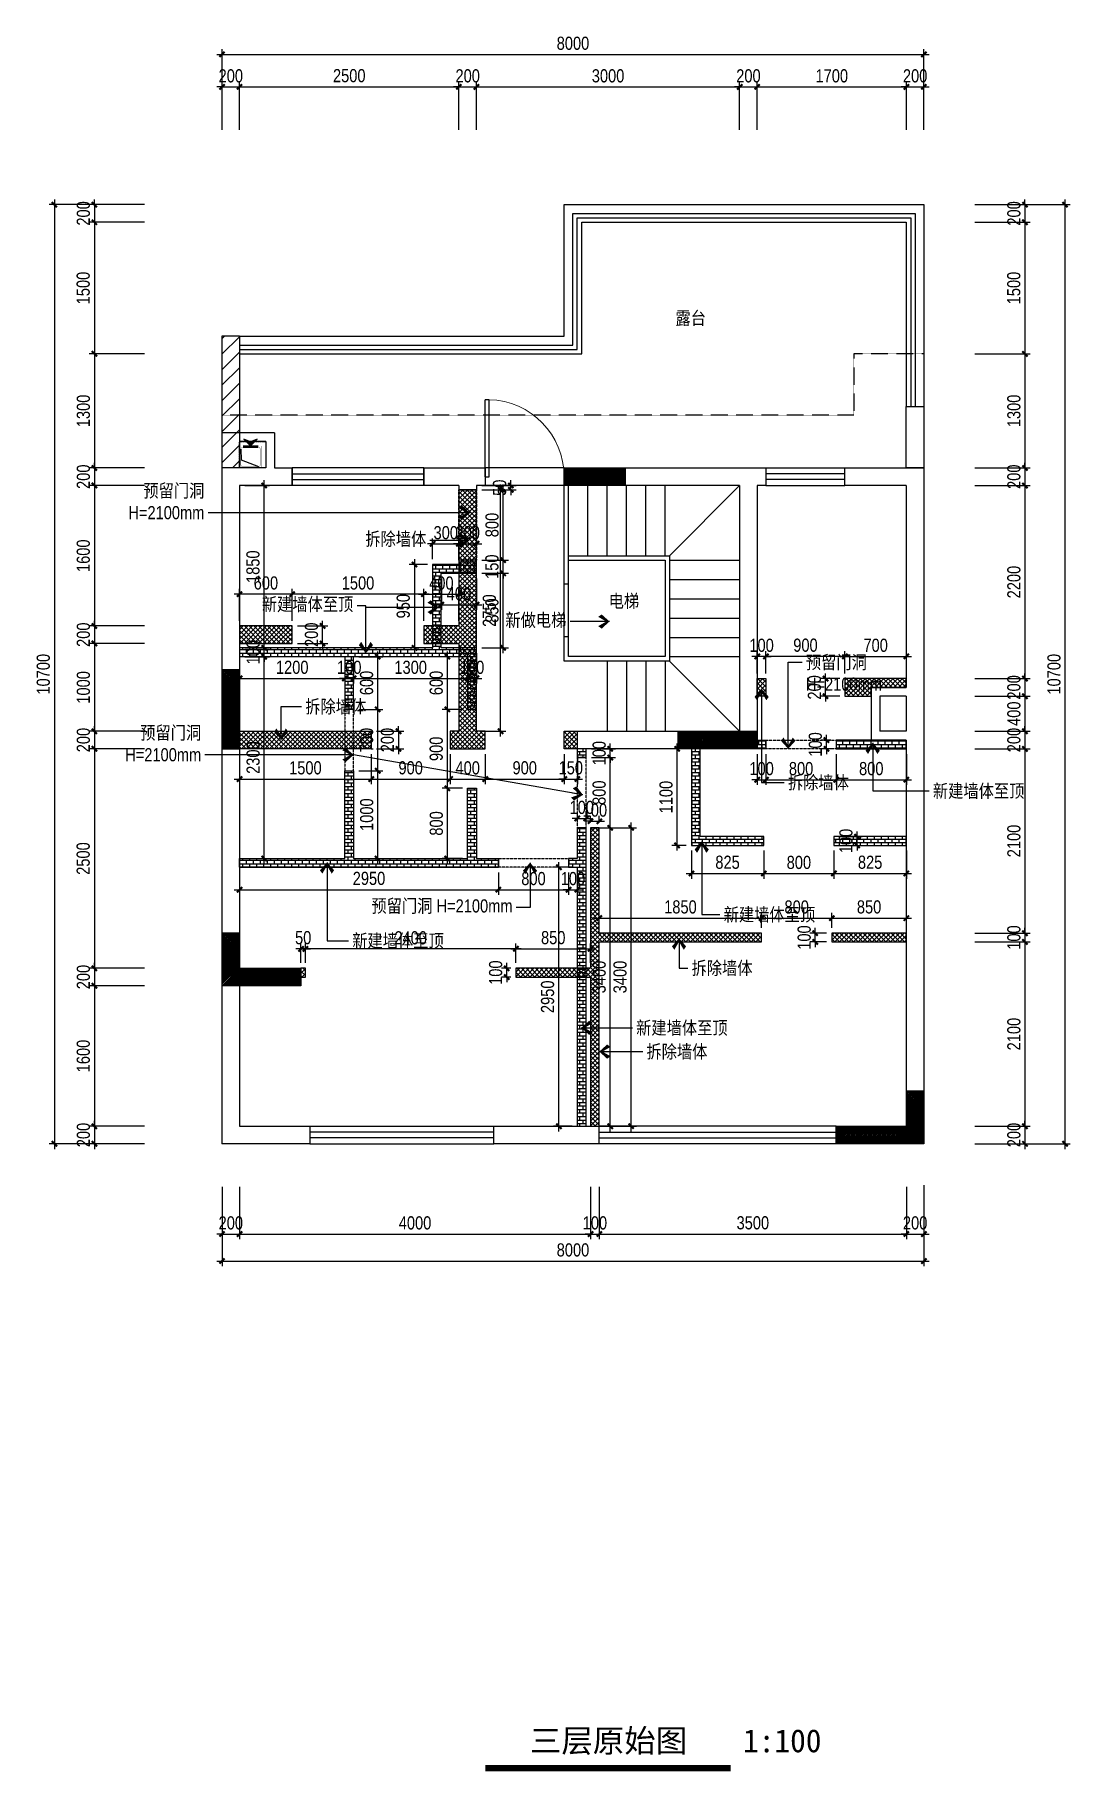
# Model space of a CAD drawing. Extents: x 160245 to 405305, y -111140 to 232735.
# Drawn here: x 332228 to 344031, y -111140 to -91355 of the extents above; entities that cross this region are included whole.
import ezdxf

# ---------------------------------------------------------------- set-up
doc = ezdxf.new("R2010")
doc.units = 0
doc.header["$LTSCALE"] = 10
doc.header["$MEASUREMENT"] = 0
doc.linetypes.add('DASH', pattern=[0.35, 0.25, -0.1])
doc.linetypes.add('HIDDEN', pattern=[0.375, 0.25, -0.125])
doc.layers.get('Defpoints').update_dxf_attribs({"color": 229})
for name, color, linetype in [('DIM_SYMB', 3, 'Continuous'), ('Door 门', 107, 'Continuous'), ('P-N wall 新建隔墙', 241, 'Continuous'), ('P-N wall 新建隔墙2', 241, 'Continuous'), ('P-O wall 原始墙体', 245, 'Continuous'), ('P-O wall 拆除墙体', 245, 'Continuous'), ('P-o 原建筑尺寸', 8, 'Continuous'), ('P-Stair 楼梯（原建筑设备）', 159, 'Continuous'), ('P-Text  平面文字', 9, 'Continuous'), ('P-window 窗', 107, 'Continuous'), ('PUB_TEXT', 30, 'Continuous'), ('WALL', 9, 'Continuous')]:
    doc.layers.add(name, color=color, linetype=linetype)
doc.styles.add('PDC DIM', font='PMingLiU-ExtB.ttf', dxfattribs={"width": 0.85})
doc.styles.add('黑体', font='simhei.ttf')
doc.dimstyles.new('PDC-A2', dxfattribs={"dimscale": 0, "dimtxt": 2.5, "dimasz": 1, "dimexe": 1, "dimexo": 1, "dimgap": 0.7, "dimtad": 1, "dimdec": 0, "dimtxsty": 'PDC DIM', "dimblk": 'ARCHTICK', "dimcen": 1, "dimdle": 1, "dimclrd": 8, "dimclre": 8, "dimclrt": 9, "dimadec": 0, "dimazin": 0, "dimtfac": 1, "dimtdec": 0, "dimtix": 1, "dimtmove": 2, "dimatfit": 3, "dimldrblk": 'PDC A2 T R', "dimfxl": 10, "dimfxlon": 1, "dimarcsym": 0})
pattern_1 = [(45, (123446.859, 0), (-8.83883476, 8.83883476), [])]

msp = doc.modelspace()

# ---------------------------------------------------------------- texts
at = {"layer": 'P-N wall 新建隔墙2', "color": 9, "char_height": 150, "style": 'PDC DIM'}
for s, insert, attachment_point in [('{\\fPMingLiU|b0|i0|c136|p18;预留门洞 \\fPMingLiU|b0|i0|c134|p18;\\P\\fPMingLiU-ExtB|b0|i0|c136|p18;H=2100mm}', (334161.6, -96877.1), 9), ('新建墙体至顶', (335859.8, -97934.8), 9), ('{\\fPMingLiU|b0|i0|c136|p18;新\\fPMingLiU|b0|i0|c134|p18;做电梯}', (338287.7, -98115.4), 9), ('{\\fPMingLiU|b0|i0|c136|p18;预留门洞 \\fPMingLiU|b0|i0|c134|p18;\\P\\fPMingLiU-ExtB|b0|i0|c136|p18;H=2100mm}', (341017.9, -98429.3), 1), ('{\\fPMingLiU|b0|i0|c136|p18;预留门洞 \\fPMingLiU|b0|i0|c134|p18;\\P\\fPMingLiU-ExtB|b0|i0|c136|p18;H=2100mm}', (334125.8, -99635.2), 9), ('新建墙体至顶', (342465.1, -99895.9), 1), ('预留门洞 H=2100mm', (337674.4, -101372.2), 9), ('新建墙体至顶', (340080.4, -101304.2), 1), ('新建墙体至顶', (335846.9, -101602.3), 1), ('新建墙体至顶', (339082.9, -102594.8), 1)]:
    msp.add_mtext(s, dxfattribs=dict(at, insert=insert, attachment_point=attachment_point))
at = {"layer": 'P-O wall 拆除墙体', "color": 9, "char_height": 150, "style": 'PDC DIM'}
for insert, attachment_point in [((336691.3, -97191.1), 9), ((335310.8, -98934.1), 1), ((340812.6, -99799.3), 1), ((339714.2, -101914), 1), ((339199.7, -102865.6), 1)]:
    msp.add_mtext('拆除墙体', dxfattribs=dict(at, insert=insert, attachment_point=attachment_point))
at = {"layer": 'P-Text  平面文字', "char_height": 150, "width": 893.426, "attachment_point": 1, "style": 'PDC DIM'}
for s, insert in [('露台', (339531.2, -94508.1)), ('电梯', (338769.5, -97732.1))]:
    msp.add_mtext(s, dxfattribs=dict(at, insert=insert))
at = {"layer": 'PUB_TEXT', "style": '黑体'}
for s, p in [('三层原始图', (337872.1, -110923.7)), ('1:100', (340301.8, -110923.7))]:
    msp.add_text(s, height=262.87, dxfattribs=at).set_placement(p)

# ---------------------------------------------------------------- blocks, each defined once
blk = doc.blocks.new('A$C7BB304D7')
blk.add_hatch(color=256).paths.add_polyline_path([(127, 77), (204, 0), (126, 32), (49, 0)])
at = {"linetype": 'DASH', "ltscale": 0.5}
for p, q in [((2, 330), (2, 30)), ((302, 330), (2, 330)), ((302, 30), (302, 330)), ((2, 30), (302, 30))]:
    blk.add_line(p, q, dxfattribs=at)
for p, q in [((42, 95), (212, 95)), ((42, 80), (212, 80))]:
    blk.add_line(p, q)
at = {"const_width": 3}
blk.add_lwpolyline([(2, 80), (2, 330), (252, 330), (252, 80), (212, 80), (212, 95), (217, 95, 0.414214), (237, 115), (237, 295, 0.414214), (217, 315), (37, 315, 0.414214), (17, 295), (17, 115, 0.414214), (37, 95), (42, 95), (42, 80)], format="xyb", close=True, dxfattribs=at)
blk.add_lwpolyline([(17, 115), (19, 239), (217, 315)])
blk.add_lwpolyline([(204, 3), (126, 34), (49, 3), (127, 80)], close=True)
blk = doc.blocks.new('$DorLib2D$00000001')
for p, q in [((0.45, 0.975), (0.5, 0.975)), ((0.45, 0), (0.45, 0.975)), ((0.5, 0), (0.5, 0.975)), ((0.5, 0), (0.45, 0))]:
    blk.add_line(p, q)
at = {"lineweight": 13}
blk.add_arc((0.475, 0), 0.975, 91.4693, 180, dxfattribs=at)
blk = doc.blocks.new('$WINLIB2D$00000001')
at = {"color": 0}
for points in [[(-0.5, 0.5), (-0.5, -0.5)], [(-0.5, 0.5), (0.5, 0.5)], [(0.5, -0.5), (0.5, 0.5)], [(0.5, 0.1667), (-0.5, 0.1667)], [(0.5, -0.1667), (-0.5, -0.1667)], [(-0.5, -0.5), (0.5, -0.5)]]:
    blk.add_lwpolyline(points, dxfattribs=at)
blk = doc.blocks.new('_ArchTick')
at = {"color": 0, "linetype": 'ByBlock', "const_width": 0.4}
blk.add_lwpolyline([(-0.5, -0.5), (0.5, 0.5)], dxfattribs=at)
blk = doc.blocks.new('*D1777')
at = {"layer": 'Defpoints', "color": 0, "transparency": 16777216}
for p in [(334363, -104422), (334563, -104422), (334563, -105019)]:
    blk.add_point(p, dxfattribs=at)
at = {"layer": 'P-o 原建筑尺寸', "color": 8, "lineweight": -2, "transparency": 16777216}
for p, q in [((334363, -104482), (334363, -105079)), ((334563, -104482), (334563, -105079)), ((334363, -105019), (334303, -105019)), ((334363, -105019), (334563, -105019)), ((334563, -105019), (334623, -105019))]:
    blk.add_line(p, q, dxfattribs=at)
at = {"layer": 'P-o 原建筑尺寸', "color": 8, "lineweight": -2, "transparency": 16777216, "xscale": 60, "yscale": 60, "zscale": 60}
blk.add_blockref('_ArchTick', (334363, -105019), dxfattribs=at)
at = {"layer": 'P-o 原建筑尺寸', "color": 8, "lineweight": -2, "transparency": 16777216, "xscale": 60, "yscale": 60, "zscale": 60, "rotation": 180}
blk.add_blockref('_ArchTick', (334563, -105019), dxfattribs=at)
at = {"layer": 'P-o 原建筑尺寸', "color": 9, "transparency": 16777216, "insert": (334463, -104893), "char_height": 150, "attachment_point": 5, "style": 'PDC DIM'}
blk.add_mtext('200', dxfattribs=at)
blk = doc.blocks.new('PDC A2 T R')
at = {"color": 0, "linetype": 'ByBlock'}
blk.add_line((0, 0), (-2, 0), dxfattribs=at)
for points in [[(-2.15, 0.89), (-1.49, 1.35), (-0.6, 0), (0, 0)], [(-2.15, -0.89), (-1.49, -1.35), (-0.6, 0), (0, 0)]]:
    blk.add_solid(points, dxfattribs=at)
blk = doc.blocks.new('*D1778')
at = {"layer": 'Defpoints', "color": 0, "transparency": 16777216}
for p in [(334563, -104422), (338563, -104422), (338563, -105019)]:
    blk.add_point(p, dxfattribs=at)
at = {"layer": 'P-o 原建筑尺寸', "color": 8, "lineweight": -2, "transparency": 16777216}
for p, q in [((334563, -104482), (334563, -105079)), ((338563, -104482), (338563, -105079)), ((334503, -105019), (338623, -105019))]:
    blk.add_line(p, q, dxfattribs=at)
at = {"layer": 'P-o 原建筑尺寸', "color": 8, "lineweight": -2, "transparency": 16777216, "xscale": 60, "yscale": 60, "zscale": 60, "rotation": 180}
blk.add_blockref('_ArchTick', (334563, -105019), dxfattribs=at)
at = {"layer": 'P-o 原建筑尺寸', "color": 8, "lineweight": -2, "transparency": 16777216, "xscale": 60, "yscale": 60, "zscale": 60}
blk.add_blockref('_ArchTick', (338563, -105019), dxfattribs=at)
at = {"layer": 'P-o 原建筑尺寸', "color": 9, "transparency": 16777216, "insert": (336563, -104893), "char_height": 150, "attachment_point": 5, "style": 'PDC DIM'}
blk.add_mtext('4000', dxfattribs=at)
blk = doc.blocks.new('*D1779')
at = {"layer": 'Defpoints', "color": 0, "transparency": 16777216}
for p in [(338563, -104422), (338663, -104422), (338663, -105019)]:
    blk.add_point(p, dxfattribs=at)
at = {"layer": 'P-o 原建筑尺寸', "color": 8, "lineweight": -2, "transparency": 16777216}
for p, q in [((338563, -104482), (338563, -105079)), ((338663, -104482), (338663, -105079)), ((338563, -105019), (338503, -105019)), ((338563, -105019), (338663, -105019)), ((338663, -105019), (338723, -105019))]:
    blk.add_line(p, q, dxfattribs=at)
at = {"layer": 'P-o 原建筑尺寸', "color": 8, "lineweight": -2, "transparency": 16777216, "xscale": 60, "yscale": 60, "zscale": 60}
blk.add_blockref('_ArchTick', (338563, -105019), dxfattribs=at)
at = {"layer": 'P-o 原建筑尺寸', "color": 8, "lineweight": -2, "transparency": 16777216, "xscale": 60, "yscale": 60, "zscale": 60, "rotation": 180}
blk.add_blockref('_ArchTick', (338663, -105019), dxfattribs=at)
at = {"layer": 'P-o 原建筑尺寸', "color": 9, "transparency": 16777216, "insert": (338613, -104893), "char_height": 150, "attachment_point": 5, "style": 'PDC DIM'}
blk.add_mtext('100', dxfattribs=at)
blk = doc.blocks.new('*D1780')
at = {"layer": 'Defpoints', "color": 0, "transparency": 16777216}
for p in [(338663, -104422), (342163, -104422), (342163, -105019)]:
    blk.add_point(p, dxfattribs=at)
at = {"layer": 'P-o 原建筑尺寸', "color": 8, "lineweight": -2, "transparency": 16777216}
for p, q in [((338663, -104482), (338663, -105079)), ((342163, -104482), (342163, -105079)), ((338603, -105019), (342223, -105019))]:
    blk.add_line(p, q, dxfattribs=at)
at = {"layer": 'P-o 原建筑尺寸', "color": 8, "lineweight": -2, "transparency": 16777216, "xscale": 60, "yscale": 60, "zscale": 60, "rotation": 180}
blk.add_blockref('_ArchTick', (338663, -105019), dxfattribs=at)
at = {"layer": 'P-o 原建筑尺寸', "color": 8, "lineweight": -2, "transparency": 16777216, "xscale": 60, "yscale": 60, "zscale": 60}
blk.add_blockref('_ArchTick', (342163, -105019), dxfattribs=at)
at = {"layer": 'P-o 原建筑尺寸', "color": 9, "transparency": 16777216, "insert": (340413, -104892), "char_height": 150, "attachment_point": 5, "style": 'PDC DIM'}
blk.add_mtext('3500', dxfattribs=at)
blk = doc.blocks.new('*D1781')
at = {"layer": 'Defpoints', "color": 0, "transparency": 16777216}
for p in [(342163, -104422), (342363, -104402), (342363, -105019)]:
    blk.add_point(p, dxfattribs=at)
at = {"layer": 'P-o 原建筑尺寸', "color": 8, "lineweight": -2, "transparency": 16777216}
for p, q in [((342363, -104462), (342363, -105079)), ((342163, -104482), (342163, -105079)), ((342163, -105019), (342103, -105019)), ((342163, -105019), (342363, -105019)), ((342363, -105019), (342423, -105019))]:
    blk.add_line(p, q, dxfattribs=at)
at = {"layer": 'P-o 原建筑尺寸', "color": 8, "lineweight": -2, "transparency": 16777216, "xscale": 60, "yscale": 60, "zscale": 60}
blk.add_blockref('_ArchTick', (342163, -105019), dxfattribs=at)
at = {"layer": 'P-o 原建筑尺寸', "color": 8, "lineweight": -2, "transparency": 16777216, "xscale": 60, "yscale": 60, "zscale": 60, "rotation": 180}
blk.add_blockref('_ArchTick', (342363, -105019), dxfattribs=at)
at = {"layer": 'P-o 原建筑尺寸', "color": 9, "transparency": 16777216, "insert": (342263, -104893), "char_height": 150, "attachment_point": 5, "style": 'PDC DIM'}
blk.add_mtext('200', dxfattribs=at)
blk = doc.blocks.new('*D1782')
at = {"layer": 'Defpoints', "color": 0, "transparency": 16777216}
for p in [(334363, -104519), (342363, -104519), (342363, -105327)]:
    blk.add_point(p, dxfattribs=at)
at = {"layer": 'P-o 原建筑尺寸', "color": 8, "lineweight": -2, "transparency": 16777216}
for p, q in [((334363, -104727), (334363, -105387)), ((342363, -104727), (342363, -105387)), ((334303, -105327), (342423, -105327))]:
    blk.add_line(p, q, dxfattribs=at)
at = {"layer": 'P-o 原建筑尺寸', "color": 8, "lineweight": -2, "transparency": 16777216, "xscale": 60, "yscale": 60, "zscale": 60, "rotation": 180}
blk.add_blockref('_ArchTick', (334363, -105327), dxfattribs=at)
at = {"layer": 'P-o 原建筑尺寸', "color": 8, "lineweight": -2, "transparency": 16777216, "xscale": 60, "yscale": 60, "zscale": 60}
blk.add_blockref('_ArchTick', (342363, -105327), dxfattribs=at)
at = {"layer": 'P-o 原建筑尺寸', "color": 9, "transparency": 16777216, "insert": (338363, -105201), "char_height": 150, "attachment_point": 5, "style": 'PDC DIM'}
blk.add_mtext('8000', dxfattribs=at)
blk = doc.blocks.new('*D1783')
at = {"layer": 'Defpoints', "color": 0, "transparency": 16777216}
for p in [(333539, -93291), (332908, -93491), (333539, -93491)]:
    blk.add_point(p, dxfattribs=at)
at = {"layer": 'P-o 原建筑尺寸', "color": 8, "lineweight": -2, "transparency": 16777216}
for p, q in [((333479, -93291), (332848, -93291)), ((332908, -93291), (332908, -93231)), ((332908, -93291), (332908, -93491)), ((333479, -93491), (332848, -93491)), ((332908, -93491), (332908, -93551))]:
    blk.add_line(p, q, dxfattribs=at)
at = {"layer": 'P-o 原建筑尺寸', "color": 8, "lineweight": -2, "transparency": 16777216, "xscale": 60, "yscale": 60, "zscale": 60}
for p, rotation in [((332908, -93291), 270), ((332908, -93491), 90)]:
    blk.add_blockref('_ArchTick', p, dxfattribs=dict(at, rotation=rotation))
at = {"layer": 'P-o 原建筑尺寸', "color": 9, "transparency": 16777216, "insert": (332783, -93391), "char_height": 150, "attachment_point": 5, "rotation": 90, "style": 'PDC DIM'}
blk.add_mtext('200', dxfattribs=at)
blk = doc.blocks.new('*D1784')
at = {"layer": 'Defpoints', "color": 0, "transparency": 16777216}
for p in [(333539, -93491), (332908, -94991), (333539, -94991)]:
    blk.add_point(p, dxfattribs=at)
at = {"layer": 'P-o 原建筑尺寸', "color": 8, "lineweight": -2, "transparency": 16777216}
for p, q in [((333479, -93491), (332848, -93491)), ((332908, -93431), (332908, -95051)), ((333479, -94991), (332848, -94991))]:
    blk.add_line(p, q, dxfattribs=at)
at = {"layer": 'P-o 原建筑尺寸', "color": 8, "lineweight": -2, "transparency": 16777216, "xscale": 60, "yscale": 60, "zscale": 60}
for p, rotation in [((332908, -93491), 90), ((332908, -94991), 270)]:
    blk.add_blockref('_ArchTick', p, dxfattribs=dict(at, rotation=rotation))
at = {"layer": 'P-o 原建筑尺寸', "color": 9, "transparency": 16777216, "insert": (332781, -94241), "char_height": 150, "attachment_point": 5, "rotation": 90, "style": 'PDC DIM'}
blk.add_mtext('1500', dxfattribs=at)
blk = doc.blocks.new('*D1785')
at = {"layer": 'Defpoints', "color": 0, "transparency": 16777216}
for p in [(333539, -94991), (332908, -96291), (333539, -96291)]:
    blk.add_point(p, dxfattribs=at)
at = {"layer": 'P-o 原建筑尺寸', "color": 8, "lineweight": -2, "transparency": 16777216}
for p, q in [((332908, -94931), (332908, -96351)), ((333479, -94991), (332848, -94991)), ((333479, -96291), (332848, -96291))]:
    blk.add_line(p, q, dxfattribs=at)
at = {"layer": 'P-o 原建筑尺寸', "color": 8, "lineweight": -2, "transparency": 16777216, "xscale": 60, "yscale": 60, "zscale": 60}
for p, rotation in [((332908, -94991), 90), ((332908, -96291), 270)]:
    blk.add_blockref('_ArchTick', p, dxfattribs=dict(at, rotation=rotation))
at = {"layer": 'P-o 原建筑尺寸', "color": 9, "transparency": 16777216, "insert": (332783, -95641), "char_height": 150, "attachment_point": 5, "rotation": 90, "style": 'PDC DIM'}
blk.add_mtext('1300', dxfattribs=at)
blk = doc.blocks.new('*D1786')
at = {"layer": 'Defpoints', "color": 0, "transparency": 16777216}
for p in [(333539, -96291), (332908, -96491), (333539, -96491)]:
    blk.add_point(p, dxfattribs=at)
at = {"layer": 'P-o 原建筑尺寸', "color": 8, "lineweight": -2, "transparency": 16777216}
for p, q in [((333479, -96291), (332848, -96291)), ((332908, -96291), (332908, -96231)), ((332908, -96291), (332908, -96491)), ((333479, -96491), (332848, -96491)), ((332908, -96491), (332908, -96551))]:
    blk.add_line(p, q, dxfattribs=at)
at = {"layer": 'P-o 原建筑尺寸', "color": 8, "lineweight": -2, "transparency": 16777216, "xscale": 60, "yscale": 60, "zscale": 60}
for p, rotation in [((332908, -96291), 270), ((332908, -96491), 90)]:
    blk.add_blockref('_ArchTick', p, dxfattribs=dict(at, rotation=rotation))
at = {"layer": 'P-o 原建筑尺寸', "color": 9, "transparency": 16777216, "insert": (332783, -96391), "char_height": 150, "attachment_point": 5, "rotation": 90, "style": 'PDC DIM'}
blk.add_mtext('200', dxfattribs=at)
blk = doc.blocks.new('*D1787')
at = {"layer": 'Defpoints', "color": 0, "transparency": 16777216}
for p in [(333539, -96491), (332908, -98091), (333539, -98091)]:
    blk.add_point(p, dxfattribs=at)
at = {"layer": 'P-o 原建筑尺寸', "color": 8, "lineweight": -2, "transparency": 16777216}
for p, q in [((333479, -96491), (332848, -96491)), ((332908, -96431), (332908, -98151)), ((333479, -98091), (332848, -98091))]:
    blk.add_line(p, q, dxfattribs=at)
at = {"layer": 'P-o 原建筑尺寸', "color": 8, "lineweight": -2, "transparency": 16777216, "xscale": 60, "yscale": 60, "zscale": 60}
for p, rotation in [((332908, -96491), 90), ((332908, -98091), 270)]:
    blk.add_blockref('_ArchTick', p, dxfattribs=dict(at, rotation=rotation))
at = {"layer": 'P-o 原建筑尺寸', "color": 9, "transparency": 16777216, "insert": (332782, -97291), "char_height": 150, "attachment_point": 5, "rotation": 90, "style": 'PDC DIM'}
blk.add_mtext('1600', dxfattribs=at)
blk = doc.blocks.new('*D1788')
at = {"layer": 'Defpoints', "color": 0, "transparency": 16777216}
for p in [(333539, -98091), (332908, -98291), (333539, -98291)]:
    blk.add_point(p, dxfattribs=at)
at = {"layer": 'P-o 原建筑尺寸', "color": 8, "lineweight": -2, "transparency": 16777216}
for p, q in [((333479, -98091), (332848, -98091)), ((332908, -98091), (332908, -98031)), ((332908, -98091), (332908, -98291)), ((333479, -98291), (332848, -98291)), ((332908, -98291), (332908, -98351))]:
    blk.add_line(p, q, dxfattribs=at)
at = {"layer": 'P-o 原建筑尺寸', "color": 8, "lineweight": -2, "transparency": 16777216, "xscale": 60, "yscale": 60, "zscale": 60}
for p, rotation in [((332908, -98091), 270), ((332908, -98291), 90)]:
    blk.add_blockref('_ArchTick', p, dxfattribs=dict(at, rotation=rotation))
at = {"layer": 'P-o 原建筑尺寸', "color": 9, "transparency": 16777216, "insert": (332783, -98191), "char_height": 150, "attachment_point": 5, "rotation": 90, "style": 'PDC DIM'}
blk.add_mtext('200', dxfattribs=at)
blk = doc.blocks.new('*D1789')
at = {"layer": 'Defpoints', "color": 0, "transparency": 16777216}
for p in [(333539, -98291), (332908, -99291), (333539, -99291)]:
    blk.add_point(p, dxfattribs=at)
at = {"layer": 'P-o 原建筑尺寸', "color": 8, "lineweight": -2, "transparency": 16777216}
for p, q in [((333479, -98291), (332848, -98291)), ((332908, -98231), (332908, -99351)), ((333479, -99291), (332848, -99291))]:
    blk.add_line(p, q, dxfattribs=at)
at = {"layer": 'P-o 原建筑尺寸', "color": 8, "lineweight": -2, "transparency": 16777216, "xscale": 60, "yscale": 60, "zscale": 60}
for p, rotation in [((332908, -98291), 90), ((332908, -99291), 270)]:
    blk.add_blockref('_ArchTick', p, dxfattribs=dict(at, rotation=rotation))
at = {"layer": 'P-o 原建筑尺寸', "color": 9, "transparency": 16777216, "insert": (332783, -98791), "char_height": 150, "attachment_point": 5, "rotation": 90, "style": 'PDC DIM'}
blk.add_mtext('1000', dxfattribs=at)
blk = doc.blocks.new('*D1790')
at = {"layer": 'Defpoints', "color": 0, "transparency": 16777216}
for p in [(333539, -99291), (332908, -99491), (333539, -99491)]:
    blk.add_point(p, dxfattribs=at)
at = {"layer": 'P-o 原建筑尺寸', "color": 8, "lineweight": -2, "transparency": 16777216}
for p, q in [((333479, -99291), (332848, -99291)), ((332908, -99291), (332908, -99231)), ((332908, -99291), (332908, -99491)), ((333479, -99491), (332848, -99491)), ((332908, -99491), (332908, -99551))]:
    blk.add_line(p, q, dxfattribs=at)
at = {"layer": 'P-o 原建筑尺寸', "color": 8, "lineweight": -2, "transparency": 16777216, "xscale": 60, "yscale": 60, "zscale": 60}
for p, rotation in [((332908, -99291), 270), ((332908, -99491), 90)]:
    blk.add_blockref('_ArchTick', p, dxfattribs=dict(at, rotation=rotation))
at = {"layer": 'P-o 原建筑尺寸', "color": 9, "transparency": 16777216, "insert": (332783, -99391), "char_height": 150, "attachment_point": 5, "rotation": 90, "style": 'PDC DIM'}
blk.add_mtext('200', dxfattribs=at)
blk = doc.blocks.new('*D1791')
at = {"layer": 'Defpoints', "color": 0, "transparency": 16777216}
for p in [(333539, -99491), (332908, -101991), (333539, -101991)]:
    blk.add_point(p, dxfattribs=at)
at = {"layer": 'P-o 原建筑尺寸', "color": 8, "lineweight": -2, "transparency": 16777216}
for p, q in [((333479, -99491), (332848, -99491)), ((332908, -99431), (332908, -102051)), ((333479, -101991), (332848, -101991))]:
    blk.add_line(p, q, dxfattribs=at)
at = {"layer": 'P-o 原建筑尺寸', "color": 8, "lineweight": -2, "transparency": 16777216, "xscale": 60, "yscale": 60, "zscale": 60}
for p, rotation in [((332908, -99491), 90), ((332908, -101991), 270)]:
    blk.add_blockref('_ArchTick', p, dxfattribs=dict(at, rotation=rotation))
at = {"layer": 'P-o 原建筑尺寸', "color": 9, "transparency": 16777216, "insert": (332781, -100741), "char_height": 150, "attachment_point": 5, "rotation": 90, "style": 'PDC DIM'}
blk.add_mtext('2500', dxfattribs=at)
blk = doc.blocks.new('*D1792')
at = {"layer": 'Defpoints', "color": 0, "transparency": 16777216}
for p in [(333539, -101991), (332908, -102191), (333539, -102191)]:
    blk.add_point(p, dxfattribs=at)
at = {"layer": 'P-o 原建筑尺寸', "color": 8, "lineweight": -2, "transparency": 16777216}
for p, q in [((333479, -101991), (332848, -101991)), ((332908, -101991), (332908, -101931)), ((332908, -101991), (332908, -102191)), ((333479, -102191), (332848, -102191)), ((332908, -102191), (332908, -102251))]:
    blk.add_line(p, q, dxfattribs=at)
at = {"layer": 'P-o 原建筑尺寸', "color": 8, "lineweight": -2, "transparency": 16777216, "xscale": 60, "yscale": 60, "zscale": 60}
for p, rotation in [((332908, -101991), 270), ((332908, -102191), 90)]:
    blk.add_blockref('_ArchTick', p, dxfattribs=dict(at, rotation=rotation))
at = {"layer": 'P-o 原建筑尺寸', "color": 9, "transparency": 16777216, "insert": (332783, -102091), "char_height": 150, "attachment_point": 5, "rotation": 90, "style": 'PDC DIM'}
blk.add_mtext('200', dxfattribs=at)
blk = doc.blocks.new('*D1793')
at = {"layer": 'Defpoints', "color": 0, "transparency": 16777216}
for p in [(333539, -102191), (332908, -103791), (333539, -103791)]:
    blk.add_point(p, dxfattribs=at)
at = {"layer": 'P-o 原建筑尺寸', "color": 8, "lineweight": -2, "transparency": 16777216}
for p, q in [((333479, -102191), (332848, -102191)), ((332908, -102131), (332908, -103851)), ((333479, -103791), (332848, -103791))]:
    blk.add_line(p, q, dxfattribs=at)
at = {"layer": 'P-o 原建筑尺寸', "color": 8, "lineweight": -2, "transparency": 16777216, "xscale": 60, "yscale": 60, "zscale": 60}
for p, rotation in [((332908, -102191), 90), ((332908, -103791), 270)]:
    blk.add_blockref('_ArchTick', p, dxfattribs=dict(at, rotation=rotation))
at = {"layer": 'P-o 原建筑尺寸', "color": 9, "transparency": 16777216, "insert": (332782, -102991), "char_height": 150, "attachment_point": 5, "rotation": 90, "style": 'PDC DIM'}
blk.add_mtext('1600', dxfattribs=at)
blk = doc.blocks.new('*D1794')
at = {"layer": 'Defpoints', "color": 0, "transparency": 16777216}
for p in [(333539, -103791), (332908, -103991), (333539, -103991)]:
    blk.add_point(p, dxfattribs=at)
at = {"layer": 'P-o 原建筑尺寸', "color": 8, "lineweight": -2, "transparency": 16777216}
for p, q in [((333479, -103791), (332848, -103791)), ((332908, -103791), (332908, -103731)), ((332908, -103791), (332908, -103991)), ((333479, -103991), (332848, -103991)), ((332908, -103991), (332908, -104051))]:
    blk.add_line(p, q, dxfattribs=at)
at = {"layer": 'P-o 原建筑尺寸', "color": 8, "lineweight": -2, "transparency": 16777216, "xscale": 60, "yscale": 60, "zscale": 60}
for p, rotation in [((332908, -103791), 270), ((332908, -103991), 90)]:
    blk.add_blockref('_ArchTick', p, dxfattribs=dict(at, rotation=rotation))
at = {"layer": 'P-o 原建筑尺寸', "color": 9, "transparency": 16777216, "insert": (332783, -103891), "char_height": 150, "attachment_point": 5, "rotation": 90, "style": 'PDC DIM'}
blk.add_mtext('200', dxfattribs=at)
blk = doc.blocks.new('*D1795')
at = {"layer": 'Defpoints', "color": 0, "transparency": 16777216}
for p in [(333539, -93291), (332452, -103991), (333539, -103991)]:
    blk.add_point(p, dxfattribs=at)
at = {"layer": 'P-o 原建筑尺寸', "color": 8, "lineweight": -2, "transparency": 16777216}
for p, q in [((333052, -93291), (332392, -93291)), ((332452, -93231), (332452, -104051)), ((333052, -103991), (332392, -103991))]:
    blk.add_line(p, q, dxfattribs=at)
at = {"layer": 'P-o 原建筑尺寸', "color": 8, "lineweight": -2, "transparency": 16777216, "xscale": 60, "yscale": 60, "zscale": 60}
for p, rotation in [((332452, -93291), 90), ((332452, -103991), 270)]:
    blk.add_blockref('_ArchTick', p, dxfattribs=dict(at, rotation=rotation))
at = {"layer": 'P-o 原建筑尺寸', "color": 9, "transparency": 16777216, "insert": (332326, -98641), "char_height": 150, "attachment_point": 5, "rotation": 90, "style": 'PDC DIM'}
blk.add_mtext('10700', dxfattribs=at)
blk = doc.blocks.new('*D1796')
at = {"layer": 'Defpoints', "color": 0, "transparency": 16777216}
for p in [(342884, -93291), (342884, -93491), (343515, -93491)]:
    blk.add_point(p, dxfattribs=at)
at = {"layer": 'P-o 原建筑尺寸', "color": 8, "lineweight": -2, "transparency": 16777216}
for p, q in [((342944, -93291), (343575, -93291)), ((343515, -93291), (343515, -93231)), ((343515, -93291), (343515, -93491)), ((342944, -93491), (343575, -93491)), ((343515, -93491), (343515, -93551))]:
    blk.add_line(p, q, dxfattribs=at)
at = {"layer": 'P-o 原建筑尺寸', "color": 8, "lineweight": -2, "transparency": 16777216, "xscale": 60, "yscale": 60, "zscale": 60}
for p, rotation in [((343515, -93291), 270), ((343515, -93491), 90)]:
    blk.add_blockref('_ArchTick', p, dxfattribs=dict(at, rotation=rotation))
at = {"layer": 'P-o 原建筑尺寸', "color": 9, "transparency": 16777216, "insert": (343389, -93391), "char_height": 150, "attachment_point": 5, "rotation": 90, "style": 'PDC DIM'}
blk.add_mtext('200', dxfattribs=at)
blk = doc.blocks.new('*D1797')
at = {"layer": 'Defpoints', "color": 0, "transparency": 16777216}
for p in [(342884, -93491), (342884, -94991), (343515, -94991)]:
    blk.add_point(p, dxfattribs=at)
at = {"layer": 'P-o 原建筑尺寸', "color": 8, "lineweight": -2, "transparency": 16777216}
for p, q in [((342944, -93491), (343575, -93491)), ((343515, -93431), (343515, -95051)), ((342944, -94991), (343575, -94991))]:
    blk.add_line(p, q, dxfattribs=at)
at = {"layer": 'P-o 原建筑尺寸', "color": 8, "lineweight": -2, "transparency": 16777216, "xscale": 60, "yscale": 60, "zscale": 60}
for p, rotation in [((343515, -93491), 90), ((343515, -94991), 270)]:
    blk.add_blockref('_ArchTick', p, dxfattribs=dict(at, rotation=rotation))
at = {"layer": 'P-o 原建筑尺寸', "color": 9, "transparency": 16777216, "insert": (343388, -94241), "char_height": 150, "attachment_point": 5, "rotation": 90, "style": 'PDC DIM'}
blk.add_mtext('1500', dxfattribs=at)
blk = doc.blocks.new('*D1798')
at = {"layer": 'Defpoints', "color": 0, "transparency": 16777216}
for p in [(342884, -94991), (342884, -96291), (343515, -96291)]:
    blk.add_point(p, dxfattribs=at)
at = {"layer": 'P-o 原建筑尺寸', "color": 8, "lineweight": -2, "transparency": 16777216}
for p, q in [((343515, -94931), (343515, -96351)), ((342944, -94991), (343575, -94991)), ((342944, -96291), (343575, -96291))]:
    blk.add_line(p, q, dxfattribs=at)
at = {"layer": 'P-o 原建筑尺寸', "color": 8, "lineweight": -2, "transparency": 16777216, "xscale": 60, "yscale": 60, "zscale": 60}
for p, rotation in [((343515, -94991), 90), ((343515, -96291), 270)]:
    blk.add_blockref('_ArchTick', p, dxfattribs=dict(at, rotation=rotation))
at = {"layer": 'P-o 原建筑尺寸', "color": 9, "transparency": 16777216, "insert": (343389, -95641), "char_height": 150, "attachment_point": 5, "rotation": 90, "style": 'PDC DIM'}
blk.add_mtext('1300', dxfattribs=at)
blk = doc.blocks.new('*D1799')
at = {"layer": 'Defpoints', "color": 0, "transparency": 16777216}
for p in [(342884, -96291), (342884, -96491), (343515, -96491)]:
    blk.add_point(p, dxfattribs=at)
at = {"layer": 'P-o 原建筑尺寸', "color": 8, "lineweight": -2, "transparency": 16777216}
for p, q in [((342944, -96291), (343575, -96291)), ((343515, -96291), (343515, -96231)), ((343515, -96291), (343515, -96491)), ((342944, -96491), (343575, -96491)), ((343515, -96491), (343515, -96551))]:
    blk.add_line(p, q, dxfattribs=at)
at = {"layer": 'P-o 原建筑尺寸', "color": 8, "lineweight": -2, "transparency": 16777216, "xscale": 60, "yscale": 60, "zscale": 60}
for p, rotation in [((343515, -96291), 270), ((343515, -96491), 90)]:
    blk.add_blockref('_ArchTick', p, dxfattribs=dict(at, rotation=rotation))
at = {"layer": 'P-o 原建筑尺寸', "color": 9, "transparency": 16777216, "insert": (343389, -96391), "char_height": 150, "attachment_point": 5, "rotation": 90, "style": 'PDC DIM'}
blk.add_mtext('200', dxfattribs=at)
blk = doc.blocks.new('*D1800')
at = {"layer": 'Defpoints', "color": 0, "transparency": 16777216}
for p in [(342884, -96491), (342884, -98691), (343515, -98691)]:
    blk.add_point(p, dxfattribs=at)
at = {"layer": 'P-o 原建筑尺寸', "color": 8, "lineweight": -2, "transparency": 16777216}
for p, q in [((342944, -96491), (343575, -96491)), ((343515, -96431), (343515, -98751)), ((342944, -98691), (343575, -98691))]:
    blk.add_line(p, q, dxfattribs=at)
at = {"layer": 'P-o 原建筑尺寸', "color": 8, "lineweight": -2, "transparency": 16777216, "xscale": 60, "yscale": 60, "zscale": 60}
for p, rotation in [((343515, -96491), 90), ((343515, -98691), 270)]:
    blk.add_blockref('_ArchTick', p, dxfattribs=dict(at, rotation=rotation))
at = {"layer": 'P-o 原建筑尺寸', "color": 9, "transparency": 16777216, "insert": (343389, -97591), "char_height": 150, "attachment_point": 5, "rotation": 90, "style": 'PDC DIM'}
blk.add_mtext('2200', dxfattribs=at)
blk = doc.blocks.new('*D1801')
at = {"layer": 'Defpoints', "color": 0, "transparency": 16777216}
for p in [(342884, -98691), (342884, -98891), (343515, -98891)]:
    blk.add_point(p, dxfattribs=at)
at = {"layer": 'P-o 原建筑尺寸', "color": 8, "lineweight": -2, "transparency": 16777216}
for p, q in [((342944, -98691), (343575, -98691)), ((343515, -98691), (343515, -98631)), ((343515, -98691), (343515, -98891)), ((342944, -98891), (343575, -98891)), ((343515, -98891), (343515, -98951))]:
    blk.add_line(p, q, dxfattribs=at)
at = {"layer": 'P-o 原建筑尺寸', "color": 8, "lineweight": -2, "transparency": 16777216, "xscale": 60, "yscale": 60, "zscale": 60}
for p, rotation in [((343515, -98691), 270), ((343515, -98891), 90)]:
    blk.add_blockref('_ArchTick', p, dxfattribs=dict(at, rotation=rotation))
at = {"layer": 'P-o 原建筑尺寸', "color": 9, "transparency": 16777216, "insert": (343389, -98791), "char_height": 150, "attachment_point": 5, "rotation": 90, "style": 'PDC DIM'}
blk.add_mtext('200', dxfattribs=at)
blk = doc.blocks.new('*D1802')
at = {"layer": 'Defpoints', "color": 0, "transparency": 16777216}
for p in [(342884, -98891), (342884, -99291), (343515, -99291)]:
    blk.add_point(p, dxfattribs=at)
at = {"layer": 'P-o 原建筑尺寸', "color": 8, "lineweight": -2, "transparency": 16777216}
for p, q in [((342944, -98891), (343575, -98891)), ((343515, -98831), (343515, -99351)), ((342944, -99291), (343575, -99291))]:
    blk.add_line(p, q, dxfattribs=at)
at = {"layer": 'P-o 原建筑尺寸', "color": 8, "lineweight": -2, "transparency": 16777216, "xscale": 60, "yscale": 60, "zscale": 60}
for p, rotation in [((343515, -98891), 90), ((343515, -99291), 270)]:
    blk.add_blockref('_ArchTick', p, dxfattribs=dict(at, rotation=rotation))
at = {"layer": 'P-o 原建筑尺寸', "color": 9, "transparency": 16777216, "insert": (343389, -99091), "char_height": 150, "attachment_point": 5, "rotation": 90, "style": 'PDC DIM'}
blk.add_mtext('400', dxfattribs=at)
blk = doc.blocks.new('*D1803')
at = {"layer": 'Defpoints', "color": 0, "transparency": 16777216}
for p in [(342884, -99291), (342884, -99491), (343515, -99491)]:
    blk.add_point(p, dxfattribs=at)
at = {"layer": 'P-o 原建筑尺寸', "color": 8, "lineweight": -2, "transparency": 16777216}
for p, q in [((342944, -99291), (343575, -99291)), ((343515, -99291), (343515, -99231)), ((343515, -99291), (343515, -99491)), ((342944, -99491), (343575, -99491)), ((343515, -99491), (343515, -99551))]:
    blk.add_line(p, q, dxfattribs=at)
at = {"layer": 'P-o 原建筑尺寸', "color": 8, "lineweight": -2, "transparency": 16777216, "xscale": 60, "yscale": 60, "zscale": 60}
for p, rotation in [((343515, -99291), 270), ((343515, -99491), 90)]:
    blk.add_blockref('_ArchTick', p, dxfattribs=dict(at, rotation=rotation))
at = {"layer": 'P-o 原建筑尺寸', "color": 9, "transparency": 16777216, "insert": (343389, -99391), "char_height": 150, "attachment_point": 5, "rotation": 90, "style": 'PDC DIM'}
blk.add_mtext('200', dxfattribs=at)
blk = doc.blocks.new('*D1804')
at = {"layer": 'Defpoints', "color": 0, "transparency": 16777216}
for p in [(342884, -99491), (342884, -101591), (343515, -101591)]:
    blk.add_point(p, dxfattribs=at)
at = {"layer": 'P-o 原建筑尺寸', "color": 8, "lineweight": -2, "transparency": 16777216}
for p, q in [((342944, -99491), (343575, -99491)), ((343515, -99431), (343515, -101651)), ((342944, -101591), (343575, -101591))]:
    blk.add_line(p, q, dxfattribs=at)
at = {"layer": 'P-o 原建筑尺寸', "color": 8, "lineweight": -2, "transparency": 16777216, "xscale": 60, "yscale": 60, "zscale": 60}
for p, rotation in [((343515, -99491), 90), ((343515, -101591), 270)]:
    blk.add_blockref('_ArchTick', p, dxfattribs=dict(at, rotation=rotation))
at = {"layer": 'P-o 原建筑尺寸', "color": 9, "transparency": 16777216, "insert": (343389, -100541), "char_height": 150, "attachment_point": 5, "rotation": 90, "style": 'PDC DIM'}
blk.add_mtext('2100', dxfattribs=at)
blk = doc.blocks.new('*D1805')
at = {"layer": 'Defpoints', "color": 0, "transparency": 16777216}
for p in [(342884, -101591), (342884, -101691), (343515, -101691)]:
    blk.add_point(p, dxfattribs=at)
at = {"layer": 'P-o 原建筑尺寸', "color": 8, "lineweight": -2, "transparency": 16777216}
for p, q in [((342944, -101591), (343575, -101591)), ((342944, -101691), (343575, -101691)), ((343515, -101591), (343515, -101531)), ((343515, -101591), (343515, -101691)), ((343515, -101691), (343515, -101751))]:
    blk.add_line(p, q, dxfattribs=at)
at = {"layer": 'P-o 原建筑尺寸', "color": 8, "lineweight": -2, "transparency": 16777216, "xscale": 60, "yscale": 60, "zscale": 60}
for p, rotation in [((343515, -101591), 270), ((343515, -101691), 90)]:
    blk.add_blockref('_ArchTick', p, dxfattribs=dict(at, rotation=rotation))
at = {"layer": 'P-o 原建筑尺寸', "color": 9, "transparency": 16777216, "insert": (343389, -101641), "char_height": 150, "attachment_point": 5, "rotation": 90, "style": 'PDC DIM'}
blk.add_mtext('100', dxfattribs=at)
blk = doc.blocks.new('*D1806')
at = {"layer": 'Defpoints', "color": 0, "transparency": 16777216}
for p in [(342884, -101691), (342884, -103791), (343515, -103791)]:
    blk.add_point(p, dxfattribs=at)
at = {"layer": 'P-o 原建筑尺寸', "color": 8, "lineweight": -2, "transparency": 16777216}
for p, q in [((342944, -101691), (343575, -101691)), ((343515, -101631), (343515, -103851)), ((342944, -103791), (343575, -103791))]:
    blk.add_line(p, q, dxfattribs=at)
at = {"layer": 'P-o 原建筑尺寸', "color": 8, "lineweight": -2, "transparency": 16777216, "xscale": 60, "yscale": 60, "zscale": 60}
for p, rotation in [((343515, -101691), 90), ((343515, -103791), 270)]:
    blk.add_blockref('_ArchTick', p, dxfattribs=dict(at, rotation=rotation))
at = {"layer": 'P-o 原建筑尺寸', "color": 9, "transparency": 16777216, "insert": (343389, -102741), "char_height": 150, "attachment_point": 5, "rotation": 90, "style": 'PDC DIM'}
blk.add_mtext('2100', dxfattribs=at)
blk = doc.blocks.new('*D1807')
at = {"layer": 'Defpoints', "color": 0, "transparency": 16777216}
for p in [(342884, -103791), (342884, -103991), (343515, -103991)]:
    blk.add_point(p, dxfattribs=at)
at = {"layer": 'P-o 原建筑尺寸', "color": 8, "lineweight": -2, "transparency": 16777216}
for p, q in [((342944, -103791), (343575, -103791)), ((343515, -103791), (343515, -103731)), ((343515, -103791), (343515, -103991)), ((342944, -103991), (343575, -103991)), ((343515, -103991), (343515, -104051))]:
    blk.add_line(p, q, dxfattribs=at)
at = {"layer": 'P-o 原建筑尺寸', "color": 8, "lineweight": -2, "transparency": 16777216, "xscale": 60, "yscale": 60, "zscale": 60}
for p, rotation in [((343515, -103791), 270), ((343515, -103991), 90)]:
    blk.add_blockref('_ArchTick', p, dxfattribs=dict(at, rotation=rotation))
at = {"layer": 'P-o 原建筑尺寸', "color": 9, "transparency": 16777216, "insert": (343389, -103891), "char_height": 150, "attachment_point": 5, "rotation": 90, "style": 'PDC DIM'}
blk.add_mtext('200', dxfattribs=at)
blk = doc.blocks.new('*D1808')
at = {"layer": 'Defpoints', "color": 0, "transparency": 16777216}
for p in [(342884, -93291), (342884, -103991), (343971, -103991)]:
    blk.add_point(p, dxfattribs=at)
at = {"layer": 'P-o 原建筑尺寸', "color": 8, "lineweight": -2, "transparency": 16777216}
for p, q in [((343371, -93291), (344031, -93291)), ((343971, -93231), (343971, -104051)), ((343371, -103991), (344031, -103991))]:
    blk.add_line(p, q, dxfattribs=at)
at = {"layer": 'P-o 原建筑尺寸', "color": 8, "lineweight": -2, "transparency": 16777216, "xscale": 60, "yscale": 60, "zscale": 60}
for p, rotation in [((343971, -93291), 90), ((343971, -103991), 270)]:
    blk.add_blockref('_ArchTick', p, dxfattribs=dict(at, rotation=rotation))
at = {"layer": 'P-o 原建筑尺寸', "color": 9, "transparency": 16777216, "insert": (343846, -98641), "char_height": 150, "attachment_point": 5, "rotation": 90, "style": 'PDC DIM'}
blk.add_mtext('10700', dxfattribs=at)
blk = doc.blocks.new('*D1809')
at = {"layer": 'Defpoints', "color": 0, "transparency": 16777216}
for p in [(334563, -91949), (334363, -92497), (334563, -92497)]:
    blk.add_point(p, dxfattribs=at)
at = {"layer": 'P-o 原建筑尺寸', "color": 8, "lineweight": -2, "transparency": 16777216}
for p, q in [((334363, -91949), (334303, -91949)), ((334363, -92437), (334363, -91889)), ((334363, -91949), (334563, -91949)), ((334563, -92437), (334563, -91889)), ((334563, -91949), (334623, -91949))]:
    blk.add_line(p, q, dxfattribs=at)
at = {"layer": 'P-o 原建筑尺寸', "color": 8, "lineweight": -2, "transparency": 16777216, "xscale": 60, "yscale": 60, "zscale": 60}
blk.add_blockref('_ArchTick', (334363, -91949), dxfattribs=at)
at = {"layer": 'P-o 原建筑尺寸', "color": 8, "lineweight": -2, "transparency": 16777216, "xscale": 60, "yscale": 60, "zscale": 60, "rotation": 180}
blk.add_blockref('_ArchTick', (334563, -91949), dxfattribs=at)
at = {"layer": 'P-o 原建筑尺寸', "color": 9, "transparency": 16777216, "insert": (334463, -91824), "char_height": 150, "attachment_point": 5, "style": 'PDC DIM'}
blk.add_mtext('200', dxfattribs=at)
blk = doc.blocks.new('*D1810')
at = {"layer": 'Defpoints', "color": 0, "transparency": 16777216}
for p in [(337063, -91949), (334563, -92497), (337063, -92497)]:
    blk.add_point(p, dxfattribs=at)
at = {"layer": 'P-o 原建筑尺寸', "color": 8, "lineweight": -2, "transparency": 16777216}
for p, q in [((334503, -91949), (337123, -91949)), ((334563, -92437), (334563, -91889)), ((337063, -92437), (337063, -91889))]:
    blk.add_line(p, q, dxfattribs=at)
at = {"layer": 'P-o 原建筑尺寸', "color": 8, "lineweight": -2, "transparency": 16777216, "xscale": 60, "yscale": 60, "zscale": 60, "rotation": 180}
blk.add_blockref('_ArchTick', (334563, -91949), dxfattribs=at)
at = {"layer": 'P-o 原建筑尺寸', "color": 8, "lineweight": -2, "transparency": 16777216, "xscale": 60, "yscale": 60, "zscale": 60}
blk.add_blockref('_ArchTick', (337063, -91949), dxfattribs=at)
at = {"layer": 'P-o 原建筑尺寸', "color": 9, "transparency": 16777216, "insert": (335813, -91822), "char_height": 150, "attachment_point": 5, "style": 'PDC DIM'}
blk.add_mtext('2500', dxfattribs=at)
blk = doc.blocks.new('*D1811')
at = {"layer": 'Defpoints', "color": 0, "transparency": 16777216}
for p in [(337263, -91949), (337063, -92497), (337263, -92497)]:
    blk.add_point(p, dxfattribs=at)
at = {"layer": 'P-o 原建筑尺寸', "color": 8, "lineweight": -2, "transparency": 16777216}
for p, q in [((337063, -91949), (337003, -91949)), ((337063, -92437), (337063, -91889)), ((337063, -91949), (337263, -91949)), ((337263, -92437), (337263, -91889)), ((337263, -91949), (337323, -91949))]:
    blk.add_line(p, q, dxfattribs=at)
at = {"layer": 'P-o 原建筑尺寸', "color": 8, "lineweight": -2, "transparency": 16777216, "xscale": 60, "yscale": 60, "zscale": 60}
blk.add_blockref('_ArchTick', (337063, -91949), dxfattribs=at)
at = {"layer": 'P-o 原建筑尺寸', "color": 8, "lineweight": -2, "transparency": 16777216, "xscale": 60, "yscale": 60, "zscale": 60, "rotation": 180}
blk.add_blockref('_ArchTick', (337263, -91949), dxfattribs=at)
at = {"layer": 'P-o 原建筑尺寸', "color": 9, "transparency": 16777216, "insert": (337163, -91824), "char_height": 150, "attachment_point": 5, "style": 'PDC DIM'}
blk.add_mtext('200', dxfattribs=at)
blk = doc.blocks.new('*D1812')
at = {"layer": 'Defpoints', "color": 0, "transparency": 16777216}
for p in [(340263, -91949), (337263, -92497), (340263, -92497)]:
    blk.add_point(p, dxfattribs=at)
at = {"layer": 'P-o 原建筑尺寸', "color": 8, "lineweight": -2, "transparency": 16777216}
for p, q in [((337203, -91949), (340323, -91949)), ((337263, -92437), (337263, -91889)), ((340263, -92437), (340263, -91889))]:
    blk.add_line(p, q, dxfattribs=at)
at = {"layer": 'P-o 原建筑尺寸', "color": 8, "lineweight": -2, "transparency": 16777216, "xscale": 60, "yscale": 60, "zscale": 60, "rotation": 180}
blk.add_blockref('_ArchTick', (337263, -91949), dxfattribs=at)
at = {"layer": 'P-o 原建筑尺寸', "color": 8, "lineweight": -2, "transparency": 16777216, "xscale": 60, "yscale": 60, "zscale": 60}
blk.add_blockref('_ArchTick', (340263, -91949), dxfattribs=at)
at = {"layer": 'P-o 原建筑尺寸', "color": 9, "transparency": 16777216, "insert": (338763, -91824), "char_height": 150, "attachment_point": 5, "style": 'PDC DIM'}
blk.add_mtext('3000', dxfattribs=at)
blk = doc.blocks.new('*D1813')
at = {"layer": 'Defpoints', "color": 0, "transparency": 16777216}
for p in [(340463, -91949), (340263, -92497), (340463, -92497)]:
    blk.add_point(p, dxfattribs=at)
at = {"layer": 'P-o 原建筑尺寸', "color": 8, "lineweight": -2, "transparency": 16777216}
for p, q in [((340263, -91949), (340203, -91949)), ((340263, -92437), (340263, -91889)), ((340263, -91949), (340463, -91949)), ((340463, -92437), (340463, -91889)), ((340463, -91949), (340523, -91949))]:
    blk.add_line(p, q, dxfattribs=at)
at = {"layer": 'P-o 原建筑尺寸', "color": 8, "lineweight": -2, "transparency": 16777216, "xscale": 60, "yscale": 60, "zscale": 60}
blk.add_blockref('_ArchTick', (340263, -91949), dxfattribs=at)
at = {"layer": 'P-o 原建筑尺寸', "color": 8, "lineweight": -2, "transparency": 16777216, "xscale": 60, "yscale": 60, "zscale": 60, "rotation": 180}
blk.add_blockref('_ArchTick', (340463, -91949), dxfattribs=at)
at = {"layer": 'P-o 原建筑尺寸', "color": 9, "transparency": 16777216, "insert": (340363, -91824), "char_height": 150, "attachment_point": 5, "style": 'PDC DIM'}
blk.add_mtext('200', dxfattribs=at)
blk = doc.blocks.new('*D1814')
at = {"layer": 'Defpoints', "color": 0, "transparency": 16777216}
for p in [(342163, -91949), (340463, -92497), (342163, -92497)]:
    blk.add_point(p, dxfattribs=at)
at = {"layer": 'P-o 原建筑尺寸', "color": 8, "lineweight": -2, "transparency": 16777216}
for p, q in [((340403, -91949), (342223, -91949)), ((340463, -92437), (340463, -91889)), ((342163, -92437), (342163, -91889))]:
    blk.add_line(p, q, dxfattribs=at)
at = {"layer": 'P-o 原建筑尺寸', "color": 8, "lineweight": -2, "transparency": 16777216, "xscale": 60, "yscale": 60, "zscale": 60, "rotation": 180}
blk.add_blockref('_ArchTick', (340463, -91949), dxfattribs=at)
at = {"layer": 'P-o 原建筑尺寸', "color": 8, "lineweight": -2, "transparency": 16777216, "xscale": 60, "yscale": 60, "zscale": 60}
blk.add_blockref('_ArchTick', (342163, -91949), dxfattribs=at)
at = {"layer": 'P-o 原建筑尺寸', "color": 9, "transparency": 16777216, "insert": (341313, -91824), "char_height": 150, "attachment_point": 5, "style": 'PDC DIM'}
blk.add_mtext('1700', dxfattribs=at)
blk = doc.blocks.new('*D1815')
at = {"layer": 'Defpoints', "color": 0, "transparency": 16777216}
for p in [(342363, -91949), (342163, -92497), (342363, -92497)]:
    blk.add_point(p, dxfattribs=at)
at = {"layer": 'P-o 原建筑尺寸', "color": 8, "lineweight": -2, "transparency": 16777216}
for p, q in [((342163, -91949), (342103, -91949)), ((342163, -92437), (342163, -91889)), ((342163, -91949), (342363, -91949)), ((342363, -92437), (342363, -91889)), ((342363, -91949), (342423, -91949))]:
    blk.add_line(p, q, dxfattribs=at)
at = {"layer": 'P-o 原建筑尺寸', "color": 8, "lineweight": -2, "transparency": 16777216, "xscale": 60, "yscale": 60, "zscale": 60}
blk.add_blockref('_ArchTick', (342163, -91949), dxfattribs=at)
at = {"layer": 'P-o 原建筑尺寸', "color": 8, "lineweight": -2, "transparency": 16777216, "xscale": 60, "yscale": 60, "zscale": 60, "rotation": 180}
blk.add_blockref('_ArchTick', (342363, -91949), dxfattribs=at)
at = {"layer": 'P-o 原建筑尺寸', "color": 9, "transparency": 16777216, "insert": (342263, -91824), "char_height": 150, "attachment_point": 5, "style": 'PDC DIM'}
blk.add_mtext('200', dxfattribs=at)
blk = doc.blocks.new('*D1816')
at = {"layer": 'Defpoints', "color": 0, "transparency": 16777216}
for p in [(342363, -91579), (334363, -92497), (342363, -92497)]:
    blk.add_point(p, dxfattribs=at)
at = {"layer": 'P-o 原建筑尺寸', "color": 8, "lineweight": -2, "transparency": 16777216}
for p, q in [((334303, -91579), (342423, -91579)), ((334363, -92179), (334363, -91519)), ((342363, -92179), (342363, -91519))]:
    blk.add_line(p, q, dxfattribs=at)
at = {"layer": 'P-o 原建筑尺寸', "color": 8, "lineweight": -2, "transparency": 16777216, "xscale": 60, "yscale": 60, "zscale": 60, "rotation": 180}
blk.add_blockref('_ArchTick', (334363, -91579), dxfattribs=at)
at = {"layer": 'P-o 原建筑尺寸', "color": 8, "lineweight": -2, "transparency": 16777216, "xscale": 60, "yscale": 60, "zscale": 60}
blk.add_blockref('_ArchTick', (342363, -91579), dxfattribs=at)
at = {"layer": 'P-o 原建筑尺寸', "color": 9, "transparency": 16777216, "insert": (338363, -91453), "char_height": 150, "attachment_point": 5, "style": 'PDC DIM'}
blk.add_mtext('8000', dxfattribs=at)
blk = doc.blocks.new('*D1988')
at = {"layer": 'Defpoints', "color": 0, "transparency": 16777216}
for p in [(334563, -99491), (336063, -99491), (336063, -99835)]:
    blk.add_point(p, dxfattribs=at)
at = {"layer": 'P-O wall 拆除墙体', "color": 8, "lineweight": -2, "transparency": 16777216}
for p, q in [((334563, -99551), (334563, -99895)), ((336063, -99551), (336063, -99895)), ((334503, -99835), (336123, -99835))]:
    blk.add_line(p, q, dxfattribs=at)
at = {"layer": 'P-O wall 拆除墙体', "color": 8, "lineweight": -2, "transparency": 16777216, "xscale": 60, "yscale": 60, "zscale": 60, "rotation": 180}
blk.add_blockref('_ArchTick', (334563, -99835), dxfattribs=at)
at = {"layer": 'P-O wall 拆除墙体', "color": 8, "lineweight": -2, "transparency": 16777216, "xscale": 60, "yscale": 60, "zscale": 60}
blk.add_blockref('_ArchTick', (336063, -99835), dxfattribs=at)
at = {"layer": 'P-O wall 拆除墙体', "color": 9, "transparency": 16777216, "insert": (335313, -99708), "char_height": 150, "attachment_point": 5, "style": 'PDC DIM'}
blk.add_mtext('1500', dxfattribs=at)
blk = doc.blocks.new('*D1989')
at = {"layer": 'Defpoints', "color": 0, "transparency": 16777216}
for p in [(336063, -99491), (336963, -99491), (336963, -99835)]:
    blk.add_point(p, dxfattribs=at)
at = {"layer": 'P-O wall 拆除墙体', "color": 8, "lineweight": -2, "transparency": 16777216}
for p, q in [((336063, -99551), (336063, -99895)), ((336963, -99551), (336963, -99895)), ((336003, -99835), (337023, -99835))]:
    blk.add_line(p, q, dxfattribs=at)
at = {"layer": 'P-O wall 拆除墙体', "color": 8, "lineweight": -2, "transparency": 16777216, "xscale": 60, "yscale": 60, "zscale": 60, "rotation": 180}
blk.add_blockref('_ArchTick', (336063, -99835), dxfattribs=at)
at = {"layer": 'P-O wall 拆除墙体', "color": 8, "lineweight": -2, "transparency": 16777216, "xscale": 60, "yscale": 60, "zscale": 60}
blk.add_blockref('_ArchTick', (336963, -99835), dxfattribs=at)
at = {"layer": 'P-O wall 拆除墙体', "color": 9, "transparency": 16777216, "insert": (336513, -99708), "char_height": 150, "attachment_point": 5, "style": 'PDC DIM'}
blk.add_mtext('900', dxfattribs=at)
blk = doc.blocks.new('*D1990')
at = {"layer": 'Defpoints', "color": 0, "transparency": 16777216}
for p in [(336963, -99491), (337363, -99491), (337363, -99835)]:
    blk.add_point(p, dxfattribs=at)
at = {"layer": 'P-O wall 拆除墙体', "color": 8, "lineweight": -2, "transparency": 16777216}
for p, q in [((336963, -99551), (336963, -99895)), ((337363, -99551), (337363, -99895)), ((336903, -99835), (337423, -99835))]:
    blk.add_line(p, q, dxfattribs=at)
at = {"layer": 'P-O wall 拆除墙体', "color": 8, "lineweight": -2, "transparency": 16777216, "xscale": 60, "yscale": 60, "zscale": 60, "rotation": 180}
blk.add_blockref('_ArchTick', (336963, -99835), dxfattribs=at)
at = {"layer": 'P-O wall 拆除墙体', "color": 8, "lineweight": -2, "transparency": 16777216, "xscale": 60, "yscale": 60, "zscale": 60}
blk.add_blockref('_ArchTick', (337363, -99835), dxfattribs=at)
at = {"layer": 'P-O wall 拆除墙体', "color": 9, "transparency": 16777216, "insert": (337163, -99709), "char_height": 150, "attachment_point": 5, "style": 'PDC DIM'}
blk.add_mtext('400', dxfattribs=at)
blk = doc.blocks.new('*D1991')
at = {"layer": 'Defpoints', "color": 0, "transparency": 16777216}
for p in [(337363, -99491), (338263, -99491), (338263, -99835)]:
    blk.add_point(p, dxfattribs=at)
at = {"layer": 'P-O wall 拆除墙体', "color": 8, "lineweight": -2, "transparency": 16777216}
for p, q in [((337363, -99551), (337363, -99895)), ((338263, -99551), (338263, -99895)), ((337303, -99835), (338323, -99835))]:
    blk.add_line(p, q, dxfattribs=at)
at = {"layer": 'P-O wall 拆除墙体', "color": 8, "lineweight": -2, "transparency": 16777216, "xscale": 60, "yscale": 60, "zscale": 60, "rotation": 180}
blk.add_blockref('_ArchTick', (337363, -99835), dxfattribs=at)
at = {"layer": 'P-O wall 拆除墙体', "color": 8, "lineweight": -2, "transparency": 16777216, "xscale": 60, "yscale": 60, "zscale": 60}
blk.add_blockref('_ArchTick', (338263, -99835), dxfattribs=at)
at = {"layer": 'P-O wall 拆除墙体', "color": 9, "transparency": 16777216, "insert": (337813, -99708), "char_height": 150, "attachment_point": 5, "style": 'PDC DIM'}
blk.add_mtext('900', dxfattribs=at)
blk = doc.blocks.new('*D1992')
at = {"layer": 'Defpoints', "color": 0, "transparency": 16777216}
for p in [(338263, -99491), (338413, -99491), (338413, -99835)]:
    blk.add_point(p, dxfattribs=at)
at = {"layer": 'P-O wall 拆除墙体', "color": 8, "lineweight": -2, "transparency": 16777216}
for p, q in [((338263, -99551), (338263, -99895)), ((338413, -99551), (338413, -99895)), ((338263, -99835), (338203, -99835)), ((338263, -99835), (338413, -99835)), ((338413, -99835), (338473, -99835))]:
    blk.add_line(p, q, dxfattribs=at)
at = {"layer": 'P-O wall 拆除墙体', "color": 8, "lineweight": -2, "transparency": 16777216, "xscale": 60, "yscale": 60, "zscale": 60}
blk.add_blockref('_ArchTick', (338263, -99835), dxfattribs=at)
at = {"layer": 'P-O wall 拆除墙体', "color": 8, "lineweight": -2, "transparency": 16777216, "xscale": 60, "yscale": 60, "zscale": 60, "rotation": 180}
blk.add_blockref('_ArchTick', (338413, -99835), dxfattribs=at)
at = {"layer": 'P-O wall 拆除墙体', "color": 9, "transparency": 16777216, "insert": (338338, -99708), "char_height": 150, "attachment_point": 5, "style": 'PDC DIM'}
blk.add_mtext('150', dxfattribs=at)
blk = doc.blocks.new('*D1993')
at = {"layer": 'Defpoints', "color": 0, "transparency": 16777216}
for p in [(337263, -96541), (337537, -96541), (337263, -99291)]:
    blk.add_point(p, dxfattribs=at)
at = {"layer": 'P-O wall 拆除墙体', "color": 8, "lineweight": -2, "transparency": 16777216}
for p, q in [((337323, -96541), (337597, -96541)), ((337537, -99351), (337537, -96481)), ((337323, -99291), (337597, -99291))]:
    blk.add_line(p, q, dxfattribs=at)
at = {"layer": 'P-O wall 拆除墙体', "color": 8, "lineweight": -2, "transparency": 16777216, "xscale": 60, "yscale": 60, "zscale": 60}
for p, rotation in [((337537, -96541), 90), ((337537, -99291), 270)]:
    blk.add_blockref('_ArchTick', p, dxfattribs=dict(at, rotation=rotation))
at = {"layer": 'P-O wall 拆除墙体', "color": 9, "transparency": 16777216, "insert": (337410, -97916), "char_height": 150, "attachment_point": 5, "rotation": 90, "style": 'PDC DIM'}
blk.add_mtext('2750', dxfattribs=at)
blk = doc.blocks.new('*D1994')
at = {"layer": 'Defpoints', "color": 0, "transparency": 16777216}
for p in [(337063, -97729), (336663, -98091), (337063, -98091)]:
    blk.add_point(p, dxfattribs=at)
at = {"layer": 'P-O wall 拆除墙体', "color": 8, "lineweight": -2, "transparency": 16777216}
for p, q in [((336603, -97729), (337123, -97729)), ((336663, -98031), (336663, -97669)), ((337063, -98031), (337063, -97669))]:
    blk.add_line(p, q, dxfattribs=at)
at = {"layer": 'P-O wall 拆除墙体', "color": 8, "lineweight": -2, "transparency": 16777216, "xscale": 60, "yscale": 60, "zscale": 60, "rotation": 180}
blk.add_blockref('_ArchTick', (336663, -97729), dxfattribs=at)
at = {"layer": 'P-O wall 拆除墙体', "color": 8, "lineweight": -2, "transparency": 16777216, "xscale": 60, "yscale": 60, "zscale": 60}
blk.add_blockref('_ArchTick', (337063, -97729), dxfattribs=at)
at = {"layer": 'P-O wall 拆除墙体', "color": 9, "transparency": 16777216, "insert": (336863, -97603), "char_height": 150, "attachment_point": 5, "style": 'PDC DIM'}
blk.add_mtext('400', dxfattribs=at)
blk = doc.blocks.new('*D1995')
at = {"layer": 'Defpoints', "color": 0, "transparency": 16777216}
for p in [(335163, -97729), (335163, -98091), (336663, -98091)]:
    blk.add_point(p, dxfattribs=at)
at = {"layer": 'P-O wall 拆除墙体', "color": 8, "lineweight": -2, "transparency": 16777216}
for p, q in [((336723, -97729), (335103, -97729)), ((335163, -98031), (335163, -97669)), ((336663, -98031), (336663, -97669))]:
    blk.add_line(p, q, dxfattribs=at)
at = {"layer": 'P-O wall 拆除墙体', "color": 8, "lineweight": -2, "transparency": 16777216, "xscale": 60, "yscale": 60, "zscale": 60, "rotation": 180}
blk.add_blockref('_ArchTick', (335163, -97729), dxfattribs=at)
at = {"layer": 'P-O wall 拆除墙体', "color": 8, "lineweight": -2, "transparency": 16777216, "xscale": 60, "yscale": 60, "zscale": 60}
blk.add_blockref('_ArchTick', (336663, -97729), dxfattribs=at)
at = {"layer": 'P-O wall 拆除墙体', "color": 9, "transparency": 16777216, "insert": (335913, -97602), "char_height": 150, "attachment_point": 5, "style": 'PDC DIM'}
blk.add_mtext('1500', dxfattribs=at)
blk = doc.blocks.new('*D1996')
at = {"layer": 'Defpoints', "color": 0, "transparency": 16777216}
for p in [(334563, -97729), (334563, -98091), (335163, -98091)]:
    blk.add_point(p, dxfattribs=at)
at = {"layer": 'P-O wall 拆除墙体', "color": 8, "lineweight": -2, "transparency": 16777216}
for p, q in [((335223, -97729), (334503, -97729)), ((334563, -98031), (334563, -97669)), ((335163, -98031), (335163, -97669))]:
    blk.add_line(p, q, dxfattribs=at)
at = {"layer": 'P-O wall 拆除墙体', "color": 8, "lineweight": -2, "transparency": 16777216, "xscale": 60, "yscale": 60, "zscale": 60, "rotation": 180}
blk.add_blockref('_ArchTick', (334563, -97729), dxfattribs=at)
at = {"layer": 'P-O wall 拆除墙体', "color": 8, "lineweight": -2, "transparency": 16777216, "xscale": 60, "yscale": 60, "zscale": 60}
blk.add_blockref('_ArchTick', (335163, -97729), dxfattribs=at)
at = {"layer": 'P-O wall 拆除墙体', "color": 9, "transparency": 16777216, "insert": (334863, -97602), "char_height": 150, "attachment_point": 5, "style": 'PDC DIM'}
blk.add_mtext('600', dxfattribs=at)
blk = doc.blocks.new('*D1997')
at = {"layer": 'Defpoints', "color": 0, "transparency": 16777216}
for p in [(335163, -98091), (335508, -98091), (335163, -98291)]:
    blk.add_point(p, dxfattribs=at)
at = {"layer": 'P-O wall 拆除墙体', "color": 8, "lineweight": -2, "transparency": 16777216}
for p, q in [((335223, -98091), (335568, -98091)), ((335508, -98091), (335508, -98031)), ((335508, -98291), (335508, -98091)), ((335223, -98291), (335568, -98291)), ((335508, -98291), (335508, -98351))]:
    blk.add_line(p, q, dxfattribs=at)
at = {"layer": 'P-O wall 拆除墙体', "color": 8, "lineweight": -2, "transparency": 16777216, "xscale": 60, "yscale": 60, "zscale": 60}
for p, rotation in [((335508, -98091), 270), ((335508, -98291), 90)]:
    blk.add_blockref('_ArchTick', p, dxfattribs=dict(at, rotation=rotation))
at = {"layer": 'P-O wall 拆除墙体', "color": 9, "transparency": 16777216, "insert": (335383, -98191), "char_height": 150, "attachment_point": 5, "rotation": 90, "style": 'PDC DIM'}
blk.add_mtext('200', dxfattribs=at)
blk = doc.blocks.new('*D1998')
at = {"layer": 'Defpoints', "color": 0, "transparency": 16777216}
for p in [(336063, -99291), (336063, -99491), (336374, -99491)]:
    blk.add_point(p, dxfattribs=at)
at = {"layer": 'P-O wall 拆除墙体', "color": 8, "lineweight": -2, "transparency": 16777216}
for p, q in [((336123, -99291), (336434, -99291)), ((336374, -99291), (336374, -99231)), ((336374, -99291), (336374, -99491)), ((336123, -99491), (336434, -99491)), ((336374, -99491), (336374, -99551))]:
    blk.add_line(p, q, dxfattribs=at)
at = {"layer": 'P-O wall 拆除墙体', "color": 8, "lineweight": -2, "transparency": 16777216, "xscale": 60, "yscale": 60, "zscale": 60}
for p, rotation in [((336374, -99291), 270), ((336374, -99491), 90)]:
    blk.add_blockref('_ArchTick', p, dxfattribs=dict(at, rotation=rotation))
at = {"layer": 'P-O wall 拆除墙体', "color": 9, "transparency": 16777216, "insert": (336248, -99391), "char_height": 150, "attachment_point": 5, "rotation": 90, "style": 'PDC DIM'}
blk.add_mtext('200', dxfattribs=at)
blk = doc.blocks.new('*D1999')
at = {"layer": 'Defpoints', "color": 0, "transparency": 16777216}
for p in [(342163, -98438), (341463, -98691), (342163, -98791)]:
    blk.add_point(p, dxfattribs=at)
at = {"layer": 'P-O wall 拆除墙体', "color": 8, "lineweight": -2, "transparency": 16777216}
for p, q in [((341403, -98438), (342223, -98438)), ((341463, -98631), (341463, -98378)), ((342163, -98731), (342163, -98378))]:
    blk.add_line(p, q, dxfattribs=at)
at = {"layer": 'P-O wall 拆除墙体', "color": 8, "lineweight": -2, "transparency": 16777216, "xscale": 60, "yscale": 60, "zscale": 60, "rotation": 180}
blk.add_blockref('_ArchTick', (341463, -98438), dxfattribs=at)
at = {"layer": 'P-O wall 拆除墙体', "color": 8, "lineweight": -2, "transparency": 16777216, "xscale": 60, "yscale": 60, "zscale": 60}
blk.add_blockref('_ArchTick', (342163, -98438), dxfattribs=at)
at = {"layer": 'P-O wall 拆除墙体', "color": 9, "transparency": 16777216, "insert": (341813, -98312), "char_height": 150, "attachment_point": 5, "style": 'PDC DIM'}
blk.add_mtext('700', dxfattribs=at)
blk = doc.blocks.new('*D2000')
at = {"layer": 'Defpoints', "color": 0, "transparency": 16777216}
for p in [(340563, -98438), (340563, -98691), (341463, -98691)]:
    blk.add_point(p, dxfattribs=at)
at = {"layer": 'P-O wall 拆除墙体', "color": 8, "lineweight": -2, "transparency": 16777216}
for p, q in [((341523, -98438), (340503, -98438)), ((340563, -98631), (340563, -98378)), ((341463, -98631), (341463, -98378))]:
    blk.add_line(p, q, dxfattribs=at)
at = {"layer": 'P-O wall 拆除墙体', "color": 8, "lineweight": -2, "transparency": 16777216, "xscale": 60, "yscale": 60, "zscale": 60, "rotation": 180}
blk.add_blockref('_ArchTick', (340563, -98438), dxfattribs=at)
at = {"layer": 'P-O wall 拆除墙体', "color": 8, "lineweight": -2, "transparency": 16777216, "xscale": 60, "yscale": 60, "zscale": 60}
blk.add_blockref('_ArchTick', (341463, -98438), dxfattribs=at)
at = {"layer": 'P-O wall 拆除墙体', "color": 9, "transparency": 16777216, "insert": (341013, -98311), "char_height": 150, "attachment_point": 5, "style": 'PDC DIM'}
blk.add_mtext('900', dxfattribs=at)
blk = doc.blocks.new('*D2001')
at = {"layer": 'Defpoints', "color": 0, "transparency": 16777216}
for p in [(340463, -98438), (340463, -98691), (340563, -98691)]:
    blk.add_point(p, dxfattribs=at)
at = {"layer": 'P-O wall 拆除墙体', "color": 8, "lineweight": -2, "transparency": 16777216}
for p, q in [((340463, -98438), (340403, -98438)), ((340463, -98631), (340463, -98378)), ((340563, -98438), (340463, -98438)), ((340563, -98631), (340563, -98378)), ((340563, -98438), (340623, -98438))]:
    blk.add_line(p, q, dxfattribs=at)
at = {"layer": 'P-O wall 拆除墙体', "color": 8, "lineweight": -2, "transparency": 16777216, "xscale": 60, "yscale": 60, "zscale": 60}
blk.add_blockref('_ArchTick', (340463, -98438), dxfattribs=at)
at = {"layer": 'P-O wall 拆除墙体', "color": 8, "lineweight": -2, "transparency": 16777216, "xscale": 60, "yscale": 60, "zscale": 60, "rotation": 180}
blk.add_blockref('_ArchTick', (340563, -98438), dxfattribs=at)
at = {"layer": 'P-O wall 拆除墙体', "color": 9, "transparency": 16777216, "insert": (340513, -98312), "char_height": 150, "attachment_point": 5, "style": 'PDC DIM'}
blk.add_mtext('100', dxfattribs=at)
blk = doc.blocks.new('*D2002')
at = {"layer": 'Defpoints', "color": 0, "transparency": 16777216}
for p in [(335313, -101770), (335263, -101991), (335313, -101991)]:
    blk.add_point(p, dxfattribs=at)
at = {"layer": 'P-O wall 拆除墙体', "color": 8, "lineweight": -2, "transparency": 16777216}
for p, q in [((335263, -101770), (335203, -101770)), ((335263, -101931), (335263, -101710)), ((335263, -101770), (335313, -101770)), ((335313, -101931), (335313, -101710)), ((335313, -101770), (335373, -101770))]:
    blk.add_line(p, q, dxfattribs=at)
at = {"layer": 'P-O wall 拆除墙体', "color": 8, "lineweight": -2, "transparency": 16777216, "xscale": 60, "yscale": 60, "zscale": 60}
blk.add_blockref('_ArchTick', (335263, -101770), dxfattribs=at)
at = {"layer": 'P-O wall 拆除墙体', "color": 8, "lineweight": -2, "transparency": 16777216, "xscale": 60, "yscale": 60, "zscale": 60, "rotation": 180}
blk.add_blockref('_ArchTick', (335313, -101770), dxfattribs=at)
at = {"layer": 'P-O wall 拆除墙体', "color": 9, "transparency": 16777216, "insert": (335288, -101643), "char_height": 150, "attachment_point": 5, "style": 'PDC DIM'}
blk.add_mtext('50', dxfattribs=at)
blk = doc.blocks.new('*D2003')
at = {"layer": 'Defpoints', "color": 0, "transparency": 16777216}
for p in [(335313, -101770), (335313, -101991), (337713, -101991)]:
    blk.add_point(p, dxfattribs=at)
at = {"layer": 'P-O wall 拆除墙体', "color": 8, "lineweight": -2, "transparency": 16777216}
for p, q in [((337773, -101770), (335253, -101770)), ((335313, -101931), (335313, -101710)), ((337713, -101931), (337713, -101710))]:
    blk.add_line(p, q, dxfattribs=at)
at = {"layer": 'P-O wall 拆除墙体', "color": 8, "lineweight": -2, "transparency": 16777216, "xscale": 60, "yscale": 60, "zscale": 60, "rotation": 180}
blk.add_blockref('_ArchTick', (335313, -101770), dxfattribs=at)
at = {"layer": 'P-O wall 拆除墙体', "color": 8, "lineweight": -2, "transparency": 16777216, "xscale": 60, "yscale": 60, "zscale": 60}
blk.add_blockref('_ArchTick', (337713, -101770), dxfattribs=at)
at = {"layer": 'P-O wall 拆除墙体', "color": 9, "transparency": 16777216, "insert": (336513, -101645), "char_height": 150, "attachment_point": 5, "style": 'PDC DIM'}
blk.add_mtext('2400', dxfattribs=at)
blk = doc.blocks.new('*D2004')
at = {"layer": 'Defpoints', "color": 0, "transparency": 16777216}
for p in [(338563, -101770), (337713, -101991), (338563, -101991)]:
    blk.add_point(p, dxfattribs=at)
at = {"layer": 'P-O wall 拆除墙体', "color": 8, "lineweight": -2, "transparency": 16777216}
for p, q in [((337653, -101770), (338623, -101770)), ((337713, -101931), (337713, -101710)), ((338563, -101931), (338563, -101710))]:
    blk.add_line(p, q, dxfattribs=at)
at = {"layer": 'P-O wall 拆除墙体', "color": 8, "lineweight": -2, "transparency": 16777216, "xscale": 60, "yscale": 60, "zscale": 60, "rotation": 180}
blk.add_blockref('_ArchTick', (337713, -101770), dxfattribs=at)
at = {"layer": 'P-O wall 拆除墙体', "color": 8, "lineweight": -2, "transparency": 16777216, "xscale": 60, "yscale": 60, "zscale": 60}
blk.add_blockref('_ArchTick', (338563, -101770), dxfattribs=at)
at = {"layer": 'P-O wall 拆除墙体', "color": 9, "transparency": 16777216, "insert": (338138, -101643), "char_height": 150, "attachment_point": 5, "style": 'PDC DIM'}
blk.add_mtext('850', dxfattribs=at)
blk = doc.blocks.new('*D2005')
at = {"layer": 'Defpoints', "color": 0, "transparency": 16777216}
for p in [(338663, -100391), (339026, -100391), (338663, -103791)]:
    blk.add_point(p, dxfattribs=at)
at = {"layer": 'P-O wall 拆除墙体', "color": 8, "lineweight": -2, "transparency": 16777216}
for p, q in [((338723, -100391), (339086, -100391)), ((339026, -103851), (339026, -100331)), ((338723, -103791), (339086, -103791))]:
    blk.add_line(p, q, dxfattribs=at)
at = {"layer": 'P-O wall 拆除墙体', "color": 8, "lineweight": -2, "transparency": 16777216, "xscale": 60, "yscale": 60, "zscale": 60}
for p, rotation in [((339026, -100391), 90), ((339026, -103791), 270)]:
    blk.add_blockref('_ArchTick', p, dxfattribs=dict(at, rotation=rotation))
at = {"layer": 'P-O wall 拆除墙体', "color": 9, "transparency": 16777216, "insert": (338900, -102091), "char_height": 150, "attachment_point": 5, "rotation": 90, "style": 'PDC DIM'}
blk.add_mtext('3400', dxfattribs=at)
blk = doc.blocks.new('*D2006')
at = {"layer": 'Defpoints', "color": 0, "transparency": 16777216}
for p in [(337608, -101991), (337713, -101991), (337713, -102091)]:
    blk.add_point(p, dxfattribs=at)
at = {"layer": 'P-O wall 拆除墙体', "color": 8, "lineweight": -2, "transparency": 16777216}
for p, q in [((337653, -101991), (337548, -101991)), ((337653, -102091), (337548, -102091)), ((337608, -101991), (337608, -101931)), ((337608, -102091), (337608, -101991)), ((337608, -102091), (337608, -102151))]:
    blk.add_line(p, q, dxfattribs=at)
at = {"layer": 'P-O wall 拆除墙体', "color": 8, "lineweight": -2, "transparency": 16777216, "xscale": 60, "yscale": 60, "zscale": 60}
for p, rotation in [((337608, -101991), 270), ((337608, -102091), 90)]:
    blk.add_blockref('_ArchTick', p, dxfattribs=dict(at, rotation=rotation))
at = {"layer": 'P-O wall 拆除墙体', "color": 9, "transparency": 16777216, "insert": (337482, -102041), "char_height": 150, "attachment_point": 5, "rotation": 90, "style": 'PDC DIM'}
blk.add_mtext('100', dxfattribs=at)
blk = doc.blocks.new('*D2007')
at = {"layer": 'Defpoints', "color": 0, "transparency": 16777216}
for p in [(340513, -101420), (338663, -101591), (340513, -101591)]:
    blk.add_point(p, dxfattribs=at)
at = {"layer": 'P-O wall 拆除墙体', "color": 8, "lineweight": -2, "transparency": 16777216}
for p, q in [((338603, -101420), (340573, -101420)), ((338663, -101531), (338663, -101360)), ((340513, -101531), (340513, -101360))]:
    blk.add_line(p, q, dxfattribs=at)
at = {"layer": 'P-O wall 拆除墙体', "color": 8, "lineweight": -2, "transparency": 16777216, "xscale": 60, "yscale": 60, "zscale": 60, "rotation": 180}
blk.add_blockref('_ArchTick', (338663, -101420), dxfattribs=at)
at = {"layer": 'P-O wall 拆除墙体', "color": 8, "lineweight": -2, "transparency": 16777216, "xscale": 60, "yscale": 60, "zscale": 60}
blk.add_blockref('_ArchTick', (340513, -101420), dxfattribs=at)
at = {"layer": 'P-O wall 拆除墙体', "color": 9, "transparency": 16777216, "insert": (339588, -101293), "char_height": 150, "attachment_point": 5, "style": 'PDC DIM'}
blk.add_mtext('1850', dxfattribs=at)
blk = doc.blocks.new('*D2008')
at = {"layer": 'Defpoints', "color": 0, "transparency": 16777216}
for p in [(341313, -101420), (340513, -101591), (341313, -101591)]:
    blk.add_point(p, dxfattribs=at)
at = {"layer": 'P-O wall 拆除墙体', "color": 8, "lineweight": -2, "transparency": 16777216}
for p, q in [((340453, -101420), (341373, -101420)), ((340513, -101531), (340513, -101360)), ((341313, -101531), (341313, -101360))]:
    blk.add_line(p, q, dxfattribs=at)
at = {"layer": 'P-O wall 拆除墙体', "color": 8, "lineweight": -2, "transparency": 16777216, "xscale": 60, "yscale": 60, "zscale": 60, "rotation": 180}
blk.add_blockref('_ArchTick', (340513, -101420), dxfattribs=at)
at = {"layer": 'P-O wall 拆除墙体', "color": 8, "lineweight": -2, "transparency": 16777216, "xscale": 60, "yscale": 60, "zscale": 60}
blk.add_blockref('_ArchTick', (341313, -101420), dxfattribs=at)
at = {"layer": 'P-O wall 拆除墙体', "color": 9, "transparency": 16777216, "insert": (340913, -101294), "char_height": 150, "attachment_point": 5, "style": 'PDC DIM'}
blk.add_mtext('800', dxfattribs=at)
blk = doc.blocks.new('*D2009')
at = {"layer": 'Defpoints', "color": 0, "transparency": 16777216}
for p in [(342163, -101420), (341313, -101591), (342163, -101591)]:
    blk.add_point(p, dxfattribs=at)
at = {"layer": 'P-O wall 拆除墙体', "color": 8, "lineweight": -2, "transparency": 16777216}
for p, q in [((341253, -101420), (342223, -101420)), ((341313, -101531), (341313, -101360)), ((342163, -101531), (342163, -101360))]:
    blk.add_line(p, q, dxfattribs=at)
at = {"layer": 'P-O wall 拆除墙体', "color": 8, "lineweight": -2, "transparency": 16777216, "xscale": 60, "yscale": 60, "zscale": 60, "rotation": 180}
blk.add_blockref('_ArchTick', (341313, -101420), dxfattribs=at)
at = {"layer": 'P-O wall 拆除墙体', "color": 8, "lineweight": -2, "transparency": 16777216, "xscale": 60, "yscale": 60, "zscale": 60}
blk.add_blockref('_ArchTick', (342163, -101420), dxfattribs=at)
at = {"layer": 'P-O wall 拆除墙体', "color": 9, "transparency": 16777216, "insert": (341738, -101293), "char_height": 150, "attachment_point": 5, "style": 'PDC DIM'}
blk.add_mtext('850', dxfattribs=at)
blk = doc.blocks.new('*D2010')
at = {"layer": 'Defpoints', "color": 0, "transparency": 16777216}
for p in [(341124, -101591), (341313, -101591), (341313, -101691)]:
    blk.add_point(p, dxfattribs=at)
at = {"layer": 'P-O wall 拆除墙体', "color": 8, "lineweight": -2, "transparency": 16777216}
for p, q in [((341253, -101591), (341064, -101591)), ((341253, -101691), (341064, -101691)), ((341124, -101591), (341124, -101531)), ((341124, -101691), (341124, -101591)), ((341124, -101691), (341124, -101751))]:
    blk.add_line(p, q, dxfattribs=at)
at = {"layer": 'P-O wall 拆除墙体', "color": 8, "lineweight": -2, "transparency": 16777216, "xscale": 60, "yscale": 60, "zscale": 60}
for p, rotation in [((341124, -101591), 270), ((341124, -101691), 90)]:
    blk.add_blockref('_ArchTick', p, dxfattribs=dict(at, rotation=rotation))
at = {"layer": 'P-O wall 拆除墙体', "color": 9, "transparency": 16777216, "insert": (340999, -101641), "char_height": 150, "attachment_point": 5, "rotation": 90, "style": 'PDC DIM'}
blk.add_mtext('100', dxfattribs=at)
blk = doc.blocks.new('*D2011')
at = {"layer": 'Defpoints', "color": 0, "transparency": 16777216}
for p in [(338563, -100391), (338663, -100316), (338663, -100391)]:
    blk.add_point(p, dxfattribs=at)
at = {"layer": 'P-O wall 拆除墙体', "color": 8, "lineweight": -2, "transparency": 16777216}
for p, q in [((338563, -100331), (338563, -100256)), ((338663, -100331), (338663, -100256)), ((338563, -100316), (338503, -100316)), ((338563, -100316), (338663, -100316)), ((338663, -100316), (338723, -100316))]:
    blk.add_line(p, q, dxfattribs=at)
at = {"layer": 'P-O wall 拆除墙体', "color": 8, "lineweight": -2, "transparency": 16777216, "xscale": 60, "yscale": 60, "zscale": 60}
blk.add_blockref('_ArchTick', (338563, -100316), dxfattribs=at)
at = {"layer": 'P-O wall 拆除墙体', "color": 8, "lineweight": -2, "transparency": 16777216, "xscale": 60, "yscale": 60, "zscale": 60, "rotation": 180}
blk.add_blockref('_ArchTick', (338663, -100316), dxfattribs=at)
at = {"layer": 'P-O wall 拆除墙体', "color": 9, "transparency": 16777216, "insert": (338613, -100190), "char_height": 150, "attachment_point": 5, "style": 'PDC DIM'}
blk.add_mtext('100', dxfattribs=at)
blk = doc.blocks.new('*D2012')
at = {"layer": 'Defpoints', "color": 0, "transparency": 16777216}
for p in [(341241, -98691), (341463, -98691), (341463, -98891)]:
    blk.add_point(p, dxfattribs=at)
at = {"layer": 'P-O wall 拆除墙体', "color": 8, "lineweight": -2, "transparency": 16777216}
for p, q in [((341403, -98691), (341181, -98691)), ((341241, -98691), (341241, -98631)), ((341241, -98891), (341241, -98691)), ((341403, -98891), (341181, -98891)), ((341241, -98891), (341241, -98951))]:
    blk.add_line(p, q, dxfattribs=at)
at = {"layer": 'P-O wall 拆除墙体', "color": 8, "lineweight": -2, "transparency": 16777216, "xscale": 60, "yscale": 60, "zscale": 60}
for p, rotation in [((341241, -98691), 270), ((341241, -98891), 90)]:
    blk.add_blockref('_ArchTick', p, dxfattribs=dict(at, rotation=rotation))
at = {"layer": 'P-O wall 拆除墙体', "color": 9, "transparency": 16777216, "insert": (341116, -98791), "char_height": 150, "attachment_point": 5, "rotation": 90, "style": 'PDC DIM'}
blk.add_mtext('200', dxfattribs=at)
blk = doc.blocks.new('*D2083')
at = {"layer": 'Defpoints', "color": 0, "transparency": 16777216}
for p in [(334563, -100841), (337513, -100841), (337513, -101096)]:
    blk.add_point(p, dxfattribs=at)
at = {"layer": 'P-N wall 新建隔墙2', "color": 8, "lineweight": -2, "transparency": 16777216}
for p, q in [((334563, -100901), (334563, -101156)), ((337513, -100901), (337513, -101156)), ((334503, -101096), (337573, -101096))]:
    blk.add_line(p, q, dxfattribs=at)
at = {"layer": 'P-N wall 新建隔墙2', "color": 8, "lineweight": -2, "transparency": 16777216, "xscale": 60, "yscale": 60, "zscale": 60, "rotation": 180}
blk.add_blockref('_ArchTick', (334563, -101096), dxfattribs=at)
at = {"layer": 'P-N wall 新建隔墙2', "color": 8, "lineweight": -2, "transparency": 16777216, "xscale": 60, "yscale": 60, "zscale": 60}
blk.add_blockref('_ArchTick', (337513, -101096), dxfattribs=at)
at = {"layer": 'P-N wall 新建隔墙2', "color": 9, "transparency": 16777216, "insert": (336038, -100968), "char_height": 150, "attachment_point": 5, "style": 'PDC DIM'}
blk.add_mtext('2950', dxfattribs=at)
blk = doc.blocks.new('*D2084')
at = {"layer": 'Defpoints', "color": 0, "transparency": 16777216}
for p in [(337513, -100841), (338313, -100841), (338313, -101096)]:
    blk.add_point(p, dxfattribs=at)
at = {"layer": 'P-N wall 新建隔墙2', "color": 8, "lineweight": -2, "transparency": 16777216}
for p, q in [((337513, -100901), (337513, -101156)), ((338313, -100901), (338313, -101156)), ((337453, -101096), (338373, -101096))]:
    blk.add_line(p, q, dxfattribs=at)
at = {"layer": 'P-N wall 新建隔墙2', "color": 8, "lineweight": -2, "transparency": 16777216, "xscale": 60, "yscale": 60, "zscale": 60, "rotation": 180}
blk.add_blockref('_ArchTick', (337513, -101096), dxfattribs=at)
at = {"layer": 'P-N wall 新建隔墙2', "color": 8, "lineweight": -2, "transparency": 16777216, "xscale": 60, "yscale": 60, "zscale": 60}
blk.add_blockref('_ArchTick', (338313, -101096), dxfattribs=at)
at = {"layer": 'P-N wall 新建隔墙2', "color": 9, "transparency": 16777216, "insert": (337913, -100970), "char_height": 150, "attachment_point": 5, "style": 'PDC DIM'}
blk.add_mtext('800', dxfattribs=at)
blk = doc.blocks.new('*D2085')
at = {"layer": 'Defpoints', "color": 0, "transparency": 16777216}
for p in [(338313, -100841), (338413, -100841), (338413, -101096)]:
    blk.add_point(p, dxfattribs=at)
at = {"layer": 'P-N wall 新建隔墙2', "color": 8, "lineweight": -2, "transparency": 16777216}
for p, q in [((338313, -100901), (338313, -101156)), ((338413, -100901), (338413, -101156)), ((338313, -101096), (338253, -101096)), ((338313, -101096), (338413, -101096)), ((338413, -101096), (338473, -101096))]:
    blk.add_line(p, q, dxfattribs=at)
at = {"layer": 'P-N wall 新建隔墙2', "color": 8, "lineweight": -2, "transparency": 16777216, "xscale": 60, "yscale": 60, "zscale": 60}
blk.add_blockref('_ArchTick', (338313, -101096), dxfattribs=at)
at = {"layer": 'P-N wall 新建隔墙2', "color": 8, "lineweight": -2, "transparency": 16777216, "xscale": 60, "yscale": 60, "zscale": 60, "rotation": 180}
blk.add_blockref('_ArchTick', (338413, -101096), dxfattribs=at)
at = {"layer": 'P-N wall 新建隔墙2', "color": 9, "transparency": 16777216, "insert": (338363, -100970), "char_height": 150, "attachment_point": 5, "style": 'PDC DIM'}
blk.add_mtext('100', dxfattribs=at)
blk = doc.blocks.new('*D2086')
at = {"layer": 'Defpoints', "color": 0, "transparency": 16777216}
for p in [(338202, -100841), (338413, -100841), (338413, -103791)]:
    blk.add_point(p, dxfattribs=at)
at = {"layer": 'P-N wall 新建隔墙2', "color": 8, "lineweight": -2, "transparency": 16777216}
for p, q in [((338353, -100841), (338142, -100841)), ((338202, -103851), (338202, -100781)), ((338353, -103791), (338142, -103791))]:
    blk.add_line(p, q, dxfattribs=at)
at = {"layer": 'P-N wall 新建隔墙2', "color": 8, "lineweight": -2, "transparency": 16777216, "xscale": 60, "yscale": 60, "zscale": 60}
for p, rotation in [((338202, -100841), 90), ((338202, -103791), 270)]:
    blk.add_blockref('_ArchTick', p, dxfattribs=dict(at, rotation=rotation))
at = {"layer": 'P-N wall 新建隔墙2', "color": 9, "transparency": 16777216, "insert": (338074, -102316), "char_height": 150, "attachment_point": 5, "rotation": 90, "style": 'PDC DIM'}
blk.add_mtext('2950', dxfattribs=at)
blk = doc.blocks.new('*D2087')
at = {"layer": 'Defpoints', "color": 0, "transparency": 16777216}
for p in [(338513, -100391), (338787, -100391), (338513, -103791)]:
    blk.add_point(p, dxfattribs=at)
at = {"layer": 'P-N wall 新建隔墙2', "color": 8, "lineweight": -2, "transparency": 16777216}
for p, q in [((338573, -100391), (338847, -100391)), ((338787, -103851), (338787, -100331)), ((338573, -103791), (338847, -103791))]:
    blk.add_line(p, q, dxfattribs=at)
at = {"layer": 'P-N wall 新建隔墙2', "color": 8, "lineweight": -2, "transparency": 16777216, "xscale": 60, "yscale": 60, "zscale": 60}
for p, rotation in [((338787, -100391), 90), ((338787, -103791), 270)]:
    blk.add_blockref('_ArchTick', p, dxfattribs=dict(at, rotation=rotation))
at = {"layer": 'P-N wall 新建隔墙2', "color": 9, "transparency": 16777216, "insert": (338662, -102091), "char_height": 150, "attachment_point": 5, "rotation": 90, "style": 'PDC DIM'}
blk.add_mtext('3400', dxfattribs=at)
blk = doc.blocks.new('*D2088')
at = {"layer": 'Defpoints', "color": 0, "transparency": 16777216}
for p in [(338513, -99591), (338787, -99591), (338513, -100391)]:
    blk.add_point(p, dxfattribs=at)
at = {"layer": 'P-N wall 新建隔墙2', "color": 8, "lineweight": -2, "transparency": 16777216}
for p, q in [((338573, -99591), (338847, -99591)), ((338787, -100451), (338787, -99531)), ((338573, -100391), (338847, -100391))]:
    blk.add_line(p, q, dxfattribs=at)
at = {"layer": 'P-N wall 新建隔墙2', "color": 8, "lineweight": -2, "transparency": 16777216, "xscale": 60, "yscale": 60, "zscale": 60}
for p, rotation in [((338787, -99591), 90), ((338787, -100391), 270)]:
    blk.add_blockref('_ArchTick', p, dxfattribs=dict(at, rotation=rotation))
at = {"layer": 'P-N wall 新建隔墙2', "color": 9, "transparency": 16777216, "insert": (338662, -99991), "char_height": 150, "attachment_point": 5, "rotation": 90, "style": 'PDC DIM'}
blk.add_mtext('800', dxfattribs=at)
blk = doc.blocks.new('*D2089')
at = {"layer": 'Defpoints', "color": 0, "transparency": 16777216}
for p in [(338513, -99491), (338787, -99491), (338513, -99591)]:
    blk.add_point(p, dxfattribs=at)
at = {"layer": 'P-N wall 新建隔墙2', "color": 8, "lineweight": -2, "transparency": 16777216}
for p, q in [((338573, -99491), (338847, -99491)), ((338787, -99491), (338787, -99431)), ((338787, -99591), (338787, -99491)), ((338573, -99591), (338847, -99591)), ((338787, -99591), (338787, -99651))]:
    blk.add_line(p, q, dxfattribs=at)
at = {"layer": 'P-N wall 新建隔墙2', "color": 8, "lineweight": -2, "transparency": 16777216, "xscale": 60, "yscale": 60, "zscale": 60}
for p, rotation in [((338787, -99491), 270), ((338787, -99591), 90)]:
    blk.add_blockref('_ArchTick', p, dxfattribs=dict(at, rotation=rotation))
at = {"layer": 'P-N wall 新建隔墙2', "color": 9, "transparency": 16777216, "insert": (338662, -99541), "char_height": 150, "attachment_point": 5, "rotation": 90, "style": 'PDC DIM'}
blk.add_mtext('100', dxfattribs=at)
blk = doc.blocks.new('*D2090')
at = {"layer": 'Defpoints', "color": 0, "transparency": 16777216}
for p in [(338513, -100284), (338413, -100391), (338513, -100391)]:
    blk.add_point(p, dxfattribs=at)
at = {"layer": 'P-N wall 新建隔墙2', "color": 8, "lineweight": -2, "transparency": 16777216}
for p, q in [((338413, -100284), (338353, -100284)), ((338413, -100331), (338413, -100224)), ((338413, -100284), (338513, -100284)), ((338513, -100331), (338513, -100224)), ((338513, -100284), (338573, -100284))]:
    blk.add_line(p, q, dxfattribs=at)
at = {"layer": 'P-N wall 新建隔墙2', "color": 8, "lineweight": -2, "transparency": 16777216, "xscale": 60, "yscale": 60, "zscale": 60}
blk.add_blockref('_ArchTick', (338413, -100284), dxfattribs=at)
at = {"layer": 'P-N wall 新建隔墙2', "color": 8, "lineweight": -2, "transparency": 16777216, "xscale": 60, "yscale": 60, "zscale": 60, "rotation": 180}
blk.add_blockref('_ArchTick', (338513, -100284), dxfattribs=at)
at = {"layer": 'P-N wall 新建隔墙2', "color": 9, "transparency": 16777216, "insert": (338463, -100159), "char_height": 150, "attachment_point": 5, "style": 'PDC DIM'}
blk.add_mtext('100', dxfattribs=at)
blk = doc.blocks.new('*D2091')
at = {"layer": 'Defpoints', "color": 0, "transparency": 16777216}
for p in [(339713, -100591), (340538, -100591), (340538, -100911)]:
    blk.add_point(p, dxfattribs=at)
at = {"layer": 'P-N wall 新建隔墙2', "color": 8, "lineweight": -2, "transparency": 16777216}
for p, q in [((339713, -100651), (339713, -100971)), ((340538, -100651), (340538, -100971)), ((339653, -100911), (340598, -100911))]:
    blk.add_line(p, q, dxfattribs=at)
at = {"layer": 'P-N wall 新建隔墙2', "color": 8, "lineweight": -2, "transparency": 16777216, "xscale": 60, "yscale": 60, "zscale": 60, "rotation": 180}
blk.add_blockref('_ArchTick', (339713, -100911), dxfattribs=at)
at = {"layer": 'P-N wall 新建隔墙2', "color": 8, "lineweight": -2, "transparency": 16777216, "xscale": 60, "yscale": 60, "zscale": 60}
blk.add_blockref('_ArchTick', (340538, -100911), dxfattribs=at)
at = {"layer": 'P-N wall 新建隔墙2', "color": 9, "transparency": 16777216, "insert": (340125, -100784), "char_height": 150, "attachment_point": 5, "style": 'PDC DIM'}
blk.add_mtext('825', dxfattribs=at)
blk = doc.blocks.new('*D2092')
at = {"layer": 'Defpoints', "color": 0, "transparency": 16777216}
for p in [(340538, -100591), (341338, -100591), (341338, -100911)]:
    blk.add_point(p, dxfattribs=at)
at = {"layer": 'P-N wall 新建隔墙2', "color": 8, "lineweight": -2, "transparency": 16777216}
for p, q in [((340538, -100651), (340538, -100971)), ((341338, -100651), (341338, -100971)), ((340478, -100911), (341398, -100911))]:
    blk.add_line(p, q, dxfattribs=at)
at = {"layer": 'P-N wall 新建隔墙2', "color": 8, "lineweight": -2, "transparency": 16777216, "xscale": 60, "yscale": 60, "zscale": 60, "rotation": 180}
blk.add_blockref('_ArchTick', (340538, -100911), dxfattribs=at)
at = {"layer": 'P-N wall 新建隔墙2', "color": 8, "lineweight": -2, "transparency": 16777216, "xscale": 60, "yscale": 60, "zscale": 60}
blk.add_blockref('_ArchTick', (341338, -100911), dxfattribs=at)
at = {"layer": 'P-N wall 新建隔墙2', "color": 9, "transparency": 16777216, "insert": (340938, -100786), "char_height": 150, "attachment_point": 5, "style": 'PDC DIM'}
blk.add_mtext('800', dxfattribs=at)
blk = doc.blocks.new('*D2093')
at = {"layer": 'Defpoints', "color": 0, "transparency": 16777216}
for p in [(341338, -100591), (342163, -100591), (342163, -100911)]:
    blk.add_point(p, dxfattribs=at)
at = {"layer": 'P-N wall 新建隔墙2', "color": 8, "lineweight": -2, "transparency": 16777216}
for p, q in [((341338, -100651), (341338, -100971)), ((342163, -100651), (342163, -100971)), ((341278, -100911), (342223, -100911))]:
    blk.add_line(p, q, dxfattribs=at)
at = {"layer": 'P-N wall 新建隔墙2', "color": 8, "lineweight": -2, "transparency": 16777216, "xscale": 60, "yscale": 60, "zscale": 60, "rotation": 180}
blk.add_blockref('_ArchTick', (341338, -100911), dxfattribs=at)
at = {"layer": 'P-N wall 新建隔墙2', "color": 8, "lineweight": -2, "transparency": 16777216, "xscale": 60, "yscale": 60, "zscale": 60}
blk.add_blockref('_ArchTick', (342163, -100911), dxfattribs=at)
at = {"layer": 'P-N wall 新建隔墙2', "color": 9, "transparency": 16777216, "insert": (341750, -100784), "char_height": 150, "attachment_point": 5, "style": 'PDC DIM'}
blk.add_mtext('825', dxfattribs=at)
blk = doc.blocks.new('*D2094')
at = {"layer": 'Defpoints', "color": 0, "transparency": 16777216}
for p in [(341338, -100491), (341601, -100491), (341338, -100591)]:
    blk.add_point(p, dxfattribs=at)
at = {"layer": 'P-N wall 新建隔墙2', "color": 8, "lineweight": -2, "transparency": 16777216}
for p, q in [((341398, -100491), (341661, -100491)), ((341601, -100491), (341601, -100431)), ((341601, -100591), (341601, -100491)), ((341398, -100591), (341661, -100591)), ((341601, -100591), (341601, -100651))]:
    blk.add_line(p, q, dxfattribs=at)
at = {"layer": 'P-N wall 新建隔墙2', "color": 8, "lineweight": -2, "transparency": 16777216, "xscale": 60, "yscale": 60, "zscale": 60}
for p, rotation in [((341601, -100491), 270), ((341601, -100591), 90)]:
    blk.add_blockref('_ArchTick', p, dxfattribs=dict(at, rotation=rotation))
at = {"layer": 'P-N wall 新建隔墙2', "color": 9, "transparency": 16777216, "insert": (341475, -100541), "char_height": 150, "attachment_point": 5, "rotation": 90, "style": 'PDC DIM'}
blk.add_mtext('100', dxfattribs=at)
blk = doc.blocks.new('*D2095')
at = {"layer": 'Defpoints', "color": 0, "transparency": 16777216}
for p in [(339550, -99491), (339713, -99491), (339713, -100591)]:
    blk.add_point(p, dxfattribs=at)
at = {"layer": 'P-N wall 新建隔墙2', "color": 8, "lineweight": -2, "transparency": 16777216}
for p, q in [((339653, -99491), (339490, -99491)), ((339550, -100651), (339550, -99431)), ((339653, -100591), (339490, -100591))]:
    blk.add_line(p, q, dxfattribs=at)
at = {"layer": 'P-N wall 新建隔墙2', "color": 8, "lineweight": -2, "transparency": 16777216, "xscale": 60, "yscale": 60, "zscale": 60}
for p, rotation in [((339550, -99491), 90), ((339550, -100591), 270)]:
    blk.add_blockref('_ArchTick', p, dxfattribs=dict(at, rotation=rotation))
at = {"layer": 'P-N wall 新建隔墙2', "color": 9, "transparency": 16777216, "insert": (339424, -100041), "char_height": 150, "attachment_point": 5, "rotation": 90, "style": 'PDC DIM'}
blk.add_mtext('1100', dxfattribs=at)
blk = doc.blocks.new('*D2096')
at = {"layer": 'Defpoints', "color": 0, "transparency": 16777216}
for p in [(340463, -99491), (340563, -99491), (340563, -99843)]:
    blk.add_point(p, dxfattribs=at)
at = {"layer": 'P-N wall 新建隔墙2', "color": 8, "lineweight": -2, "transparency": 16777216}
for p, q in [((340463, -99551), (340463, -99903)), ((340563, -99551), (340563, -99903)), ((340463, -99843), (340403, -99843)), ((340463, -99843), (340563, -99843)), ((340563, -99843), (340623, -99843))]:
    blk.add_line(p, q, dxfattribs=at)
at = {"layer": 'P-N wall 新建隔墙2', "color": 8, "lineweight": -2, "transparency": 16777216, "xscale": 60, "yscale": 60, "zscale": 60}
blk.add_blockref('_ArchTick', (340463, -99843), dxfattribs=at)
at = {"layer": 'P-N wall 新建隔墙2', "color": 8, "lineweight": -2, "transparency": 16777216, "xscale": 60, "yscale": 60, "zscale": 60, "rotation": 180}
blk.add_blockref('_ArchTick', (340563, -99843), dxfattribs=at)
at = {"layer": 'P-N wall 新建隔墙2', "color": 9, "transparency": 16777216, "insert": (340513, -99717), "char_height": 150, "attachment_point": 5, "style": 'PDC DIM'}
blk.add_mtext('100', dxfattribs=at)
blk = doc.blocks.new('*D2097')
at = {"layer": 'Defpoints', "color": 0, "transparency": 16777216}
for p in [(340563, -99491), (341363, -99491), (341363, -99843)]:
    blk.add_point(p, dxfattribs=at)
at = {"layer": 'P-N wall 新建隔墙2', "color": 8, "lineweight": -2, "transparency": 16777216}
for p, q in [((340563, -99551), (340563, -99903)), ((341363, -99551), (341363, -99903)), ((340503, -99843), (341423, -99843))]:
    blk.add_line(p, q, dxfattribs=at)
at = {"layer": 'P-N wall 新建隔墙2', "color": 8, "lineweight": -2, "transparency": 16777216, "xscale": 60, "yscale": 60, "zscale": 60, "rotation": 180}
blk.add_blockref('_ArchTick', (340563, -99843), dxfattribs=at)
at = {"layer": 'P-N wall 新建隔墙2', "color": 8, "lineweight": -2, "transparency": 16777216, "xscale": 60, "yscale": 60, "zscale": 60}
blk.add_blockref('_ArchTick', (341363, -99843), dxfattribs=at)
at = {"layer": 'P-N wall 新建隔墙2', "color": 9, "transparency": 16777216, "insert": (340963, -99717), "char_height": 150, "attachment_point": 5, "style": 'PDC DIM'}
blk.add_mtext('800', dxfattribs=at)
blk = doc.blocks.new('*D2098')
at = {"layer": 'Defpoints', "color": 0, "transparency": 16777216}
for p in [(341363, -99491), (342163, -99491), (342163, -99843)]:
    blk.add_point(p, dxfattribs=at)
at = {"layer": 'P-N wall 新建隔墙2', "color": 8, "lineweight": -2, "transparency": 16777216}
for p, q in [((341363, -99551), (341363, -99903)), ((342163, -99551), (342163, -99903)), ((341303, -99843), (342223, -99843))]:
    blk.add_line(p, q, dxfattribs=at)
at = {"layer": 'P-N wall 新建隔墙2', "color": 8, "lineweight": -2, "transparency": 16777216, "xscale": 60, "yscale": 60, "zscale": 60, "rotation": 180}
blk.add_blockref('_ArchTick', (341363, -99843), dxfattribs=at)
at = {"layer": 'P-N wall 新建隔墙2', "color": 8, "lineweight": -2, "transparency": 16777216, "xscale": 60, "yscale": 60, "zscale": 60}
blk.add_blockref('_ArchTick', (342163, -99843), dxfattribs=at)
at = {"layer": 'P-N wall 新建隔墙2', "color": 9, "transparency": 16777216, "insert": (341763, -99717), "char_height": 150, "attachment_point": 5, "style": 'PDC DIM'}
blk.add_mtext('800', dxfattribs=at)
blk = doc.blocks.new('*D2099')
at = {"layer": 'Defpoints', "color": 0, "transparency": 16777216}
for p in [(341252, -99391), (341363, -99391), (341363, -99491)]:
    blk.add_point(p, dxfattribs=at)
at = {"layer": 'P-N wall 新建隔墙2', "color": 8, "lineweight": -2, "transparency": 16777216}
for p, q in [((341303, -99391), (341192, -99391)), ((341303, -99491), (341192, -99491)), ((341252, -99391), (341252, -99331)), ((341252, -99491), (341252, -99391)), ((341252, -99491), (341252, -99551))]:
    blk.add_line(p, q, dxfattribs=at)
at = {"layer": 'P-N wall 新建隔墙2', "color": 8, "lineweight": -2, "transparency": 16777216, "xscale": 60, "yscale": 60, "zscale": 60}
for p, rotation in [((341252, -99391), 270), ((341252, -99491), 90)]:
    blk.add_blockref('_ArchTick', p, dxfattribs=dict(at, rotation=rotation))
at = {"layer": 'P-N wall 新建隔墙2', "color": 9, "transparency": 16777216, "insert": (341126, -99441), "char_height": 150, "attachment_point": 5, "rotation": 90, "style": 'PDC DIM'}
blk.add_mtext('100', dxfattribs=at)
blk = doc.blocks.new('*D2100')
at = {"layer": 'Defpoints', "color": 0, "transparency": 16777216}
for p in [(335863, -99741), (336137, -99741), (335863, -100741)]:
    blk.add_point(p, dxfattribs=at)
at = {"layer": 'P-N wall 新建隔墙2', "color": 8, "lineweight": -2, "transparency": 16777216}
for p, q in [((336137, -100801), (336137, -99681)), ((335923, -99741), (336197, -99741)), ((335923, -100741), (336197, -100741))]:
    blk.add_line(p, q, dxfattribs=at)
at = {"layer": 'P-N wall 新建隔墙2', "color": 8, "lineweight": -2, "transparency": 16777216, "xscale": 60, "yscale": 60, "zscale": 60}
for p, rotation in [((336137, -99741), 90), ((336137, -100741), 270)]:
    blk.add_blockref('_ArchTick', p, dxfattribs=dict(at, rotation=rotation))
at = {"layer": 'P-N wall 新建隔墙2', "color": 9, "transparency": 16777216, "insert": (336012, -100241), "char_height": 150, "attachment_point": 5, "rotation": 90, "style": 'PDC DIM'}
blk.add_mtext('1000', dxfattribs=at)
blk = doc.blocks.new('*D2101')
at = {"layer": 'Defpoints', "color": 0, "transparency": 16777216}
for p in [(335863, -99041), (336137, -99041), (335863, -99741)]:
    blk.add_point(p, dxfattribs=at)
at = {"layer": 'P-N wall 新建隔墙2', "color": 8, "lineweight": -2, "transparency": 16777216}
for p, q in [((335923, -99041), (336197, -99041)), ((336137, -99801), (336137, -98981)), ((335923, -99741), (336197, -99741))]:
    blk.add_line(p, q, dxfattribs=at)
at = {"layer": 'P-N wall 新建隔墙2', "color": 8, "lineweight": -2, "transparency": 16777216, "xscale": 60, "yscale": 60, "zscale": 60}
for p, rotation in [((336137, -99041), 90), ((336137, -99741), 270)]:
    blk.add_blockref('_ArchTick', p, dxfattribs=dict(at, rotation=rotation))
at = {"layer": 'P-N wall 新建隔墙2', "color": 9, "transparency": 16777216, "insert": (336012, -99391), "char_height": 150, "attachment_point": 5, "rotation": 90, "style": 'PDC DIM'}
blk.add_mtext('700', dxfattribs=at)
blk = doc.blocks.new('*D2102')
at = {"layer": 'Defpoints', "color": 0, "transparency": 16777216}
for p in [(335863, -98441), (336137, -98441), (335863, -99041)]:
    blk.add_point(p, dxfattribs=at)
at = {"layer": 'P-N wall 新建隔墙2', "color": 8, "lineweight": -2, "transparency": 16777216}
for p, q in [((335923, -98441), (336197, -98441)), ((336137, -99101), (336137, -98381)), ((335923, -99041), (336197, -99041))]:
    blk.add_line(p, q, dxfattribs=at)
at = {"layer": 'P-N wall 新建隔墙2', "color": 8, "lineweight": -2, "transparency": 16777216, "xscale": 60, "yscale": 60, "zscale": 60}
for p, rotation in [((336137, -98441), 90), ((336137, -99041), 270)]:
    blk.add_blockref('_ArchTick', p, dxfattribs=dict(at, rotation=rotation))
at = {"layer": 'P-N wall 新建隔墙2', "color": 9, "transparency": 16777216, "insert": (336011, -98741), "char_height": 150, "attachment_point": 5, "rotation": 90, "style": 'PDC DIM'}
blk.add_mtext('600', dxfattribs=at)
blk = doc.blocks.new('*D2103')
at = {"layer": 'Defpoints', "color": 0, "transparency": 16777216}
for p in [(336931, -99941), (337163, -99941), (337163, -100741)]:
    blk.add_point(p, dxfattribs=at)
at = {"layer": 'P-N wall 新建隔墙2', "color": 8, "lineweight": -2, "transparency": 16777216}
for p, q in [((336931, -100801), (336931, -99881)), ((337103, -99941), (336871, -99941)), ((337103, -100741), (336871, -100741))]:
    blk.add_line(p, q, dxfattribs=at)
at = {"layer": 'P-N wall 新建隔墙2', "color": 8, "lineweight": -2, "transparency": 16777216, "xscale": 60, "yscale": 60, "zscale": 60}
for p, rotation in [((336931, -99941), 90), ((336931, -100741), 270)]:
    blk.add_blockref('_ArchTick', p, dxfattribs=dict(at, rotation=rotation))
at = {"layer": 'P-N wall 新建隔墙2', "color": 9, "transparency": 16777216, "insert": (336806, -100341), "char_height": 150, "attachment_point": 5, "rotation": 90, "style": 'PDC DIM'}
blk.add_mtext('800', dxfattribs=at)
blk = doc.blocks.new('*D2104')
at = {"layer": 'Defpoints', "color": 0, "transparency": 16777216}
for p in [(336931, -99041), (337163, -99041), (337163, -99941)]:
    blk.add_point(p, dxfattribs=at)
at = {"layer": 'P-N wall 新建隔墙2', "color": 8, "lineweight": -2, "transparency": 16777216}
for p, q in [((337103, -99041), (336871, -99041)), ((336931, -100001), (336931, -98981)), ((337103, -99941), (336871, -99941))]:
    blk.add_line(p, q, dxfattribs=at)
at = {"layer": 'P-N wall 新建隔墙2', "color": 8, "lineweight": -2, "transparency": 16777216, "xscale": 60, "yscale": 60, "zscale": 60}
for p, rotation in [((336931, -99041), 90), ((336931, -99941), 270)]:
    blk.add_blockref('_ArchTick', p, dxfattribs=dict(at, rotation=rotation))
at = {"layer": 'P-N wall 新建隔墙2', "color": 9, "transparency": 16777216, "insert": (336805, -99491), "char_height": 150, "attachment_point": 5, "rotation": 90, "style": 'PDC DIM'}
blk.add_mtext('900', dxfattribs=at)
blk = doc.blocks.new('*D2105')
at = {"layer": 'Defpoints', "color": 0, "transparency": 16777216}
for p in [(336931, -98441), (337163, -98441), (337163, -99041)]:
    blk.add_point(p, dxfattribs=at)
at = {"layer": 'P-N wall 新建隔墙2', "color": 8, "lineweight": -2, "transparency": 16777216}
for p, q in [((337103, -98441), (336871, -98441)), ((336931, -99101), (336931, -98381)), ((337103, -99041), (336871, -99041))]:
    blk.add_line(p, q, dxfattribs=at)
at = {"layer": 'P-N wall 新建隔墙2', "color": 8, "lineweight": -2, "transparency": 16777216, "xscale": 60, "yscale": 60, "zscale": 60}
for p, rotation in [((336931, -98441), 90), ((336931, -99041), 270)]:
    blk.add_blockref('_ArchTick', p, dxfattribs=dict(at, rotation=rotation))
at = {"layer": 'P-N wall 新建隔墙2', "color": 9, "transparency": 16777216, "insert": (336805, -98741), "char_height": 150, "attachment_point": 5, "rotation": 90, "style": 'PDC DIM'}
blk.add_mtext('600', dxfattribs=at)
blk = doc.blocks.new('*D2106')
at = {"layer": 'Defpoints', "color": 0, "transparency": 16777216}
for p in [(334563, -98441), (335763, -98441), (335763, -98688)]:
    blk.add_point(p, dxfattribs=at)
at = {"layer": 'P-N wall 新建隔墙2', "color": 8, "lineweight": -2, "transparency": 16777216}
for p, q in [((334563, -98501), (334563, -98748)), ((335763, -98501), (335763, -98748)), ((334503, -98688), (335823, -98688))]:
    blk.add_line(p, q, dxfattribs=at)
at = {"layer": 'P-N wall 新建隔墙2', "color": 8, "lineweight": -2, "transparency": 16777216, "xscale": 60, "yscale": 60, "zscale": 60, "rotation": 180}
blk.add_blockref('_ArchTick', (334563, -98688), dxfattribs=at)
at = {"layer": 'P-N wall 新建隔墙2', "color": 8, "lineweight": -2, "transparency": 16777216, "xscale": 60, "yscale": 60, "zscale": 60}
blk.add_blockref('_ArchTick', (335763, -98688), dxfattribs=at)
at = {"layer": 'P-N wall 新建隔墙2', "color": 9, "transparency": 16777216, "insert": (335163, -98563), "char_height": 150, "attachment_point": 5, "style": 'PDC DIM'}
blk.add_mtext('1200', dxfattribs=at)
blk = doc.blocks.new('*D2107')
at = {"layer": 'Defpoints', "color": 0, "transparency": 16777216}
for p in [(335763, -98441), (335863, -98441), (335863, -98688)]:
    blk.add_point(p, dxfattribs=at)
at = {"layer": 'P-N wall 新建隔墙2', "color": 8, "lineweight": -2, "transparency": 16777216}
for p, q in [((335763, -98501), (335763, -98748)), ((335863, -98501), (335863, -98748)), ((335763, -98688), (335703, -98688)), ((335763, -98688), (335863, -98688)), ((335863, -98688), (335923, -98688))]:
    blk.add_line(p, q, dxfattribs=at)
at = {"layer": 'P-N wall 新建隔墙2', "color": 8, "lineweight": -2, "transparency": 16777216, "xscale": 60, "yscale": 60, "zscale": 60}
blk.add_blockref('_ArchTick', (335763, -98688), dxfattribs=at)
at = {"layer": 'P-N wall 新建隔墙2', "color": 8, "lineweight": -2, "transparency": 16777216, "xscale": 60, "yscale": 60, "zscale": 60, "rotation": 180}
blk.add_blockref('_ArchTick', (335863, -98688), dxfattribs=at)
at = {"layer": 'P-N wall 新建隔墙2', "color": 9, "transparency": 16777216, "insert": (335813, -98563), "char_height": 150, "attachment_point": 5, "style": 'PDC DIM'}
blk.add_mtext('100', dxfattribs=at)
blk = doc.blocks.new('*D2108')
at = {"layer": 'Defpoints', "color": 0, "transparency": 16777216}
for p in [(335863, -98441), (337163, -98441), (337163, -98688)]:
    blk.add_point(p, dxfattribs=at)
at = {"layer": 'P-N wall 新建隔墙2', "color": 8, "lineweight": -2, "transparency": 16777216}
for p, q in [((335863, -98501), (335863, -98748)), ((337163, -98501), (337163, -98748)), ((335803, -98688), (337223, -98688))]:
    blk.add_line(p, q, dxfattribs=at)
at = {"layer": 'P-N wall 新建隔墙2', "color": 8, "lineweight": -2, "transparency": 16777216, "xscale": 60, "yscale": 60, "zscale": 60, "rotation": 180}
blk.add_blockref('_ArchTick', (335863, -98688), dxfattribs=at)
at = {"layer": 'P-N wall 新建隔墙2', "color": 8, "lineweight": -2, "transparency": 16777216, "xscale": 60, "yscale": 60, "zscale": 60}
blk.add_blockref('_ArchTick', (337163, -98688), dxfattribs=at)
at = {"layer": 'P-N wall 新建隔墙2', "color": 9, "transparency": 16777216, "insert": (336513, -98563), "char_height": 150, "attachment_point": 5, "style": 'PDC DIM'}
blk.add_mtext('1300', dxfattribs=at)
blk = doc.blocks.new('*D2109')
at = {"layer": 'Defpoints', "color": 0, "transparency": 16777216}
for p in [(337163, -98441), (337263, -98341), (337263, -98688)]:
    blk.add_point(p, dxfattribs=at)
at = {"layer": 'P-N wall 新建隔墙2', "color": 8, "lineweight": -2, "transparency": 16777216}
for p, q in [((337163, -98501), (337163, -98748)), ((337263, -98401), (337263, -98748)), ((337163, -98688), (337103, -98688)), ((337163, -98688), (337263, -98688)), ((337263, -98688), (337323, -98688))]:
    blk.add_line(p, q, dxfattribs=at)
at = {"layer": 'P-N wall 新建隔墙2', "color": 8, "lineweight": -2, "transparency": 16777216, "xscale": 60, "yscale": 60, "zscale": 60}
blk.add_blockref('_ArchTick', (337163, -98688), dxfattribs=at)
at = {"layer": 'P-N wall 新建隔墙2', "color": 8, "lineweight": -2, "transparency": 16777216, "xscale": 60, "yscale": 60, "zscale": 60, "rotation": 180}
blk.add_blockref('_ArchTick', (337263, -98688), dxfattribs=at)
at = {"layer": 'P-N wall 新建隔墙2', "color": 9, "transparency": 16777216, "insert": (337213, -98563), "char_height": 150, "attachment_point": 5, "style": 'PDC DIM'}
blk.add_mtext('100', dxfattribs=at)
blk = doc.blocks.new('*D2110')
at = {"layer": 'Defpoints', "color": 0, "transparency": 16777216}
for p in [(334563, -98441), (334843, -98441), (334563, -100741)]:
    blk.add_point(p, dxfattribs=at)
at = {"layer": 'P-N wall 新建隔墙2', "color": 8, "lineweight": -2, "transparency": 16777216}
for p, q in [((334623, -98441), (334903, -98441)), ((334843, -100801), (334843, -98381)), ((334623, -100741), (334903, -100741))]:
    blk.add_line(p, q, dxfattribs=at)
at = {"layer": 'P-N wall 新建隔墙2', "color": 8, "lineweight": -2, "transparency": 16777216, "xscale": 60, "yscale": 60, "zscale": 60}
for p, rotation in [((334843, -98441), 90), ((334843, -100741), 270)]:
    blk.add_blockref('_ArchTick', p, dxfattribs=dict(at, rotation=rotation))
at = {"layer": 'P-N wall 新建隔墙2', "color": 9, "transparency": 16777216, "insert": (334718, -99591), "char_height": 150, "attachment_point": 5, "rotation": 90, "style": 'PDC DIM'}
blk.add_mtext('2300', dxfattribs=at)
blk = doc.blocks.new('*D2111')
at = {"layer": 'Defpoints', "color": 0, "transparency": 16777216}
for p in [(334563, -98341), (334563, -98441), (334843, -98341)]:
    blk.add_point(p, dxfattribs=at)
at = {"layer": 'P-N wall 新建隔墙2', "color": 8, "lineweight": -2, "transparency": 16777216}
for p, q in [((334843, -98341), (334843, -98281)), ((334623, -98341), (334903, -98341)), ((334623, -98441), (334903, -98441)), ((334843, -98441), (334843, -98341)), ((334843, -98441), (334843, -98501))]:
    blk.add_line(p, q, dxfattribs=at)
at = {"layer": 'P-N wall 新建隔墙2', "color": 8, "lineweight": -2, "transparency": 16777216, "xscale": 60, "yscale": 60, "zscale": 60}
for p, rotation in [((334843, -98341), 270), ((334843, -98441), 90)]:
    blk.add_blockref('_ArchTick', p, dxfattribs=dict(at, rotation=rotation))
at = {"layer": 'P-N wall 新建隔墙2', "color": 9, "transparency": 16777216, "insert": (334718, -98391), "char_height": 150, "attachment_point": 5, "rotation": 90, "style": 'PDC DIM'}
blk.add_mtext('100', dxfattribs=at)
blk = doc.blocks.new('*D2112')
at = {"layer": 'Defpoints', "color": 0, "transparency": 16777216}
for p in [(334563, -96491), (334843, -96491), (334563, -98341)]:
    blk.add_point(p, dxfattribs=at)
at = {"layer": 'P-N wall 新建隔墙2', "color": 8, "lineweight": -2, "transparency": 16777216}
for p, q in [((334623, -96491), (334903, -96491)), ((334843, -98401), (334843, -96431)), ((334623, -98341), (334903, -98341))]:
    blk.add_line(p, q, dxfattribs=at)
at = {"layer": 'P-N wall 新建隔墙2', "color": 8, "lineweight": -2, "transparency": 16777216, "xscale": 60, "yscale": 60, "zscale": 60}
for p, rotation in [((334843, -96491), 90), ((334843, -98341), 270)]:
    blk.add_blockref('_ArchTick', p, dxfattribs=dict(at, rotation=rotation))
at = {"layer": 'P-N wall 新建隔墙2', "color": 9, "transparency": 16777216, "insert": (334716, -97416), "char_height": 150, "attachment_point": 5, "rotation": 90, "style": 'PDC DIM'}
blk.add_mtext('1850', dxfattribs=at)
blk = doc.blocks.new('*D2113')
at = {"layer": 'Defpoints', "color": 0, "transparency": 16777216}
for p in [(337263, -97491), (337567, -97491), (337263, -98341)]:
    blk.add_point(p, dxfattribs=at)
at = {"layer": 'P-N wall 新建隔墙2', "color": 8, "lineweight": -2, "transparency": 16777216}
for p, q in [((337323, -97491), (337627, -97491)), ((337567, -98401), (337567, -97431)), ((337323, -98341), (337627, -98341))]:
    blk.add_line(p, q, dxfattribs=at)
at = {"layer": 'P-N wall 新建隔墙2', "color": 8, "lineweight": -2, "transparency": 16777216, "xscale": 60, "yscale": 60, "zscale": 60}
for p, rotation in [((337567, -97491), 90), ((337567, -98341), 270)]:
    blk.add_blockref('_ArchTick', p, dxfattribs=dict(at, rotation=rotation))
at = {"layer": 'P-N wall 新建隔墙2', "color": 9, "transparency": 16777216, "insert": (337440, -97916), "char_height": 150, "attachment_point": 5, "rotation": 90, "style": 'PDC DIM'}
blk.add_mtext('850', dxfattribs=at)
blk = doc.blocks.new('*D2114')
at = {"layer": 'Defpoints', "color": 0, "transparency": 16777216}
for p in [(337263, -97341), (337567, -97341), (337263, -97491)]:
    blk.add_point(p, dxfattribs=at)
at = {"layer": 'P-N wall 新建隔墙2', "color": 8, "lineweight": -2, "transparency": 16777216}
for p, q in [((337323, -97341), (337627, -97341)), ((337567, -97341), (337567, -97281)), ((337567, -97491), (337567, -97341)), ((337323, -97491), (337627, -97491)), ((337567, -97491), (337567, -97551))]:
    blk.add_line(p, q, dxfattribs=at)
at = {"layer": 'P-N wall 新建隔墙2', "color": 8, "lineweight": -2, "transparency": 16777216, "xscale": 60, "yscale": 60, "zscale": 60}
for p, rotation in [((337567, -97341), 270), ((337567, -97491), 90)]:
    blk.add_blockref('_ArchTick', p, dxfattribs=dict(at, rotation=rotation))
at = {"layer": 'P-N wall 新建隔墙2', "color": 9, "transparency": 16777216, "insert": (337440, -97416), "char_height": 150, "attachment_point": 5, "rotation": 90, "style": 'PDC DIM'}
blk.add_mtext('150', dxfattribs=at)
blk = doc.blocks.new('*D2115')
at = {"layer": 'Defpoints', "color": 0, "transparency": 16777216}
for p in [(337263, -96541), (337567, -96541), (337263, -97341)]:
    blk.add_point(p, dxfattribs=at)
at = {"layer": 'P-N wall 新建隔墙2', "color": 8, "lineweight": -2, "transparency": 16777216}
for p, q in [((337323, -96541), (337627, -96541)), ((337567, -97401), (337567, -96481)), ((337323, -97341), (337627, -97341))]:
    blk.add_line(p, q, dxfattribs=at)
at = {"layer": 'P-N wall 新建隔墙2', "color": 8, "lineweight": -2, "transparency": 16777216, "xscale": 60, "yscale": 60, "zscale": 60}
for p, rotation in [((337567, -96541), 90), ((337567, -97341), 270)]:
    blk.add_blockref('_ArchTick', p, dxfattribs=dict(at, rotation=rotation))
at = {"layer": 'P-N wall 新建隔墙2', "color": 9, "transparency": 16777216, "insert": (337441, -96941), "char_height": 150, "attachment_point": 5, "rotation": 90, "style": 'PDC DIM'}
blk.add_mtext('800', dxfattribs=at)
blk = doc.blocks.new('*D2116')
at = {"layer": 'Defpoints', "color": 0, "transparency": 16777216}
for p in [(337263, -96491), (337263, -96541), (337654, -96491)]:
    blk.add_point(p, dxfattribs=at)
at = {"layer": 'P-N wall 新建隔墙2', "color": 8, "lineweight": -2, "transparency": 16777216}
for p, q in [((337323, -96491), (337714, -96491)), ((337323, -96541), (337714, -96541)), ((337654, -96491), (337654, -96431)), ((337654, -96541), (337654, -96491)), ((337654, -96541), (337654, -96601))]:
    blk.add_line(p, q, dxfattribs=at)
at = {"layer": 'P-N wall 新建隔墙2', "color": 8, "lineweight": -2, "transparency": 16777216, "xscale": 60, "yscale": 60, "zscale": 60}
for p, rotation in [((337654, -96491), 270), ((337654, -96541), 90)]:
    blk.add_blockref('_ArchTick', p, dxfattribs=dict(at, rotation=rotation))
at = {"layer": 'P-N wall 新建隔墙2', "color": 9, "transparency": 16777216, "insert": (337527, -96516), "char_height": 150, "attachment_point": 5, "rotation": 90, "style": 'PDC DIM'}
blk.add_mtext('50', dxfattribs=at)
blk = doc.blocks.new('*D2117')
at = {"layer": 'Defpoints', "color": 0, "transparency": 16777216}
for p in [(336863, -97491), (337263, -97491), (337263, -97849)]:
    blk.add_point(p, dxfattribs=at)
at = {"layer": 'P-N wall 新建隔墙2', "color": 8, "lineweight": -2, "transparency": 16777216}
for p, q in [((336863, -97551), (336863, -97909)), ((337263, -97551), (337263, -97909)), ((336803, -97849), (337323, -97849))]:
    blk.add_line(p, q, dxfattribs=at)
at = {"layer": 'P-N wall 新建隔墙2', "color": 8, "lineweight": -2, "transparency": 16777216, "xscale": 60, "yscale": 60, "zscale": 60, "rotation": 180}
blk.add_blockref('_ArchTick', (336863, -97849), dxfattribs=at)
at = {"layer": 'P-N wall 新建隔墙2', "color": 8, "lineweight": -2, "transparency": 16777216, "xscale": 60, "yscale": 60, "zscale": 60}
blk.add_blockref('_ArchTick', (337263, -97849), dxfattribs=at)
at = {"layer": 'P-N wall 新建隔墙2', "color": 9, "transparency": 16777216, "insert": (337063, -97724), "char_height": 150, "attachment_point": 5, "style": 'PDC DIM'}
blk.add_mtext('400', dxfattribs=at)
blk = doc.blocks.new('*D2118')
at = {"layer": 'Defpoints', "color": 0, "transparency": 16777216}
for p in [(336763, -97391), (336557, -98341), (336763, -98341)]:
    blk.add_point(p, dxfattribs=at)
at = {"layer": 'P-N wall 新建隔墙2', "color": 8, "lineweight": -2, "transparency": 16777216}
for p, q in [((336557, -97331), (336557, -98401)), ((336703, -97391), (336497, -97391)), ((336703, -98341), (336497, -98341))]:
    blk.add_line(p, q, dxfattribs=at)
at = {"layer": 'P-N wall 新建隔墙2', "color": 8, "lineweight": -2, "transparency": 16777216, "xscale": 60, "yscale": 60, "zscale": 60}
for p, rotation in [((336557, -97391), 90), ((336557, -98341), 270)]:
    blk.add_blockref('_ArchTick', p, dxfattribs=dict(at, rotation=rotation))
at = {"layer": 'P-N wall 新建隔墙2', "color": 9, "transparency": 16777216, "insert": (336429, -97866), "char_height": 150, "attachment_point": 5, "rotation": 90, "style": 'PDC DIM'}
blk.add_mtext('950', dxfattribs=at)
blk = doc.blocks.new('*D2119')
at = {"layer": 'Defpoints', "color": 0, "transparency": 16777216}
for p in [(337063, -97154), (336763, -97391), (337063, -97391)]:
    blk.add_point(p, dxfattribs=at)
at = {"layer": 'P-N wall 新建隔墙2', "color": 8, "lineweight": -2, "transparency": 16777216}
for p, q in [((336763, -97331), (336763, -97094)), ((337063, -97331), (337063, -97094)), ((336763, -97154), (336703, -97154)), ((336763, -97154), (337063, -97154)), ((337063, -97154), (337123, -97154))]:
    blk.add_line(p, q, dxfattribs=at)
at = {"layer": 'P-N wall 新建隔墙2', "color": 8, "lineweight": -2, "transparency": 16777216, "xscale": 60, "yscale": 60, "zscale": 60}
blk.add_blockref('_ArchTick', (336763, -97154), dxfattribs=at)
at = {"layer": 'P-N wall 新建隔墙2', "color": 8, "lineweight": -2, "transparency": 16777216, "xscale": 60, "yscale": 60, "zscale": 60, "rotation": 180}
blk.add_blockref('_ArchTick', (337063, -97154), dxfattribs=at)
at = {"layer": 'P-N wall 新建隔墙2', "color": 9, "transparency": 16777216, "insert": (336913, -97029), "char_height": 150, "attachment_point": 5, "style": 'PDC DIM'}
blk.add_mtext('300', dxfattribs=at)
blk = doc.blocks.new('*D2120')
at = {"layer": 'Defpoints', "color": 0, "transparency": 16777216}
for p in [(337063, -97331), (337263, -97154), (337263, -97331)]:
    blk.add_point(p, dxfattribs=at)
at = {"layer": 'P-N wall 新建隔墙2', "color": 8, "lineweight": -2, "transparency": 16777216}
for p, q in [((337063, -97271), (337063, -97094)), ((337263, -97271), (337263, -97094)), ((337063, -97154), (337003, -97154)), ((337063, -97154), (337263, -97154)), ((337263, -97154), (337323, -97154))]:
    blk.add_line(p, q, dxfattribs=at)
at = {"layer": 'P-N wall 新建隔墙2', "color": 8, "lineweight": -2, "transparency": 16777216, "xscale": 60, "yscale": 60, "zscale": 60}
blk.add_blockref('_ArchTick', (337063, -97154), dxfattribs=at)
at = {"layer": 'P-N wall 新建隔墙2', "color": 8, "lineweight": -2, "transparency": 16777216, "xscale": 60, "yscale": 60, "zscale": 60, "rotation": 180}
blk.add_blockref('_ArchTick', (337263, -97154), dxfattribs=at)
at = {"layer": 'P-N wall 新建隔墙2', "color": 9, "transparency": 16777216, "insert": (337163, -97029), "char_height": 150, "attachment_point": 5, "style": 'PDC DIM'}
blk.add_mtext('200', dxfattribs=at)

# ---------------------------------------------------------------- dimensions: what is measured, and where the dimension line sits
at = {"layer": 'P-N wall 新建隔墙2'}
for base, p1, p2, picture, middle in [((334843, -96490.6), (334562.5, -98340.6), (334562.5, -96490.6), '*D2112', (334716.1, -97415.6)), ((337653.8, -96490.6), (337262.5, -96540.6), (337262.5, -96490.6), '*D2116', (337526.9, -96515.6)), ((337567, -96540.6), (337262.5, -97340.6), (337262.5, -96540.6), '*D2115', (337441.5, -96940.6)), ((336557.1, -98340.6), (336762.5, -97390.6), (336762.5, -98340.6), '*D2118', (336429.2, -97865.6)), ((337567, -97340.6), (337262.5, -97490.6), (337262.5, -97340.6), '*D2114', (337440.1, -97415.6)), ((337567, -97490.6), (337262.5, -98340.6), (337262.5, -97490.6), '*D2113', (337440.1, -97915.6)), ((334843, -98340.6), (334562.5, -98440.6), (334562.5, -98340.6), '*D2111', (334717.5, -98390.6)), ((334843, -98440.6), (334562.5, -100740.6), (334562.5, -98440.6), '*D2110', (334717.5, -99590.6)), ((336137.4, -98440.6), (335862.5, -99040.6), (335862.5, -98440.6), '*D2102', (336010.9, -98740.6)), ((336931.4, -98440.6), (337162.5, -99040.6), (337162.5, -98440.6), '*D2105', (336804.9, -98740.6)), ((336137.4, -99040.6), (335862.5, -99740.6), (335862.5, -99040.6), '*D2101', (336011.9, -99390.6)), ((336931.4, -99040.6), (337162.5, -99940.6), (337162.5, -99040.6), '*D2104', (336804.9, -99490.6)), ((341251.7, -99390.6), (341362.5, -99490.6), (341362.5, -99390.6), '*D2099', (341126.2, -99440.6)), ((338787.3, -99490.6), (338512.5, -99590.6), (338512.5, -99490.6), '*D2089', (338661.8, -99540.6)), ((339549.7, -99490.6), (339712.5, -100590.6), (339712.5, -99490.6), '*D2095', (339424.2, -100040.6)), ((336137.4, -99740.6), (335862.5, -100740.6), (335862.5, -99740.6), '*D2100', (336011.9, -100240.6)), ((338787.3, -99590.6), (338512.5, -100390.6), (338512.5, -99590.6), '*D2088', (338661.8, -99990.6)), ((336931.4, -99940.6), (337162.5, -100740.6), (337162.5, -99940.6), '*D2103', (336805.9, -100340.6)), ((338787.3, -100390.6), (338512.5, -103790.6), (338512.5, -100390.6), '*D2087', (338661.8, -102090.6)), ((341600.8, -100490.6), (341337.5, -100590.6), (341337.5, -100490.6), '*D2094', (341475.3, -100540.6)), ((338202.2, -100840.6), (338412.5, -103790.6), (338412.5, -100840.6), '*D2086', (338074.3, -102315.6))]:
    dim = msp.add_linear_dim(base=base, p1=p1, p2=p2, angle=90, dimstyle='PDC-A2', override={"dimscale": 60}, dxfattribs=at)
    dim.commit()
    dim.dimension.update_dxf_attribs({"geometry": picture, "text_midpoint": middle})
for base, p1, p2, picture, middle in [((337062.5, -97154.5), (336762.5, -97390.6), (337062.5, -97390.6), '*D2119', (336912.5, -97029)), ((337262.5, -97154.5), (337062.5, -97330.6), (337262.5, -97330.6), '*D2120', (337162.5, -97029)), ((337262.5, -97849.1), (336862.5, -97490.6), (337262.5, -97490.6), '*D2117', (337062.5, -97723.6)), ((335762.5, -98688.2), (334562.5, -98440.6), (335762.5, -98440.6), '*D2106', (335162.5, -98562.7)), ((335862.5, -98688.2), (335762.5, -98440.6), (335862.5, -98440.6), '*D2107', (335812.5, -98562.7)), ((337162.5, -98688.2), (335862.5, -98440.6), (337162.5, -98440.6), '*D2108', (336512.5, -98562.7)), ((337262.5, -98688.2), (337162.5, -98440.6), (337262.5, -98340.6), '*D2109', (337212.5, -98562.7)), ((340562.5, -99842.5), (340462.5, -99490.6), (340562.5, -99490.6), '*D2096', (340512.5, -99717)), ((341362.5, -99842.5), (340562.5, -99490.6), (341362.5, -99490.6), '*D2097', (340962.5, -99717)), ((342162.5, -99842.5), (341362.5, -99490.6), (342162.5, -99490.6), '*D2098', (341762.5, -99717)), ((338512.5, -100284.2), (338412.5, -100390.6), (338512.5, -100390.6), '*D2090', (338462.5, -100158.7)), ((340537.5, -100911.2), (339712.5, -100590.6), (340537.5, -100590.6), '*D2091', (340125, -100784.3)), ((341337.5, -100911.2), (340537.5, -100590.6), (341337.5, -100590.6), '*D2092', (340937.5, -100785.7)), ((342162.5, -100911.2), (341337.5, -100590.6), (342162.5, -100590.6), '*D2093', (341750, -100784.3)), ((337512.5, -101095.6), (334562.5, -100840.6), (337512.5, -100840.6), '*D2083', (336037.5, -100967.7)), ((338312.5, -101095.6), (337512.5, -100840.6), (338312.5, -100840.6), '*D2084', (337912.5, -100970.1)), ((338412.5, -101095.6), (338312.5, -100840.6), (338412.5, -100840.6), '*D2085', (338362.5, -100970.1))]:
    dim = msp.add_linear_dim(base=base, p1=p1, p2=p2, dimstyle='PDC-A2', override={"dimscale": 60}, dxfattribs=at)
    dim.commit()
    dim.dimension.update_dxf_attribs({"geometry": picture, "text_midpoint": middle})
at = {"layer": 'P-O wall 拆除墙体'}
for base, p1, p2, picture, middle in [((337537.1, -96540.6), (337262.5, -99290.6), (337262.5, -96540.6), '*D1993', (337410.2, -97915.6)), ((335508.2, -98090.6), (335162.5, -98290.6), (335162.5, -98090.6), '*D1997', (335382.7, -98190.6)), ((341241.1, -98690.6), (341462.5, -98890.6), (341462.5, -98690.6), '*D2012', (341115.6, -98790.6)), ((336373.5, -99490.6), (336062.5, -99290.6), (336062.5, -99490.6), '*D1998', (336248, -99390.6)), ((339025.7, -100390.6), (338662.5, -103790.6), (338662.5, -100390.6), '*D2005', (338900.2, -102090.6)), ((341124.4, -101590.6), (341312.5, -101690.6), (341312.5, -101590.6), '*D2010', (340998.9, -101640.6)), ((337608, -101990.6), (337712.5, -102090.6), (337712.5, -101990.6), '*D2006', (337482.5, -102040.6))]:
    dim = msp.add_linear_dim(base=base, p1=p1, p2=p2, angle=90, dimstyle='PDC-A2', override={"dimscale": 60}, dxfattribs=at)
    dim.commit()
    dim.dimension.update_dxf_attribs({"geometry": picture, "text_midpoint": middle})
for base, p1, p2, picture, middle in [((334562.5, -97728.8), (335162.5, -98090.6), (334562.5, -98090.6), '*D1996', (334862.5, -97602.3)), ((335162.5, -97728.8), (336662.5, -98090.6), (335162.5, -98090.6), '*D1995', (335912.5, -97601.8)), ((337062.5, -97728.8), (336662.5, -98090.6), (337062.5, -98090.6), '*D1994', (336862.5, -97603.3)), ((340462.5, -98437.5), (340562.5, -98690.6), (340462.5, -98690.6), '*D2001', (340512.5, -98312)), ((340562.5, -98437.5), (341462.5, -98690.6), (340562.5, -98690.6), '*D2000', (341012.5, -98311)), ((342162.5, -98437.5), (341462.5, -98690.6), (342162.5, -98790.6), '*D1999', (341812.5, -98312)), ((336062.5, -99834.5), (334562.5, -99490.6), (336062.5, -99490.6), '*D1988', (335312.5, -99707.6)), ((336962.5, -99834.5), (336062.5, -99490.6), (336962.5, -99490.6), '*D1989', (336512.5, -99708)), ((337362.5, -99834.5), (336962.5, -99490.6), (337362.5, -99490.6), '*D1990', (337162.5, -99709)), ((338262.5, -99834.5), (337362.5, -99490.6), (338262.5, -99490.6), '*D1991', (337812.5, -99708)), ((338412.5, -99834.5), (338262.5, -99490.6), (338412.5, -99490.6), '*D1992', (338337.5, -99707.6)), ((338662.5, -100315.6), (338562.5, -100390.6), (338662.5, -100390.6), '*D2011', (338612.5, -100190.1)), ((340512.5, -101419.9), (338662.5, -101590.6), (340512.5, -101590.6), '*D2007', (339587.5, -101293)), ((341312.5, -101419.9), (340512.5, -101590.6), (341312.5, -101590.6), '*D2008', (340912.5, -101294.4)), ((342162.5, -101419.9), (341312.5, -101590.6), (342162.5, -101590.6), '*D2009', (341737.5, -101293)), ((335312.5, -101770), (335262.5, -101990.6), (335312.5, -101990.6), '*D2002', (335287.5, -101643.1)), ((335312.5, -101770), (337712.5, -101990.6), (335312.5, -101990.6), '*D2003', (336512.5, -101644.5)), ((338562.5, -101770), (337712.5, -101990.6), (338562.5, -101990.6), '*D2004', (338137.5, -101643.1))]:
    dim = msp.add_linear_dim(base=base, p1=p1, p2=p2, dimstyle='PDC-A2', override={"dimscale": 60}, dxfattribs=at)
    dim.commit()
    dim.dimension.update_dxf_attribs({"geometry": picture, "text_midpoint": middle})
at = {"layer": 'P-o 原建筑尺寸'}
for base, p1, p2, picture, middle in [((342362.5, -91578.8), (334362.5, -92497), (342362.5, -92497), '*D1816', (338362.5, -91453.3)), ((334562.5, -91949.4), (334362.5, -92497), (334562.5, -92497), '*D1809', (334462.5, -91823.9)), ((337062.5, -91949.4), (334562.5, -92497), (337062.5, -92497), '*D1810', (335812.5, -91822.5)), ((337262.5, -91949.4), (337062.5, -92497), (337262.5, -92497), '*D1811', (337162.5, -91823.9)), ((340262.5, -91949.4), (337262.5, -92497), (340262.5, -92497), '*D1812', (338762.5, -91823.9)), ((340462.5, -91949.4), (340262.5, -92497), (340462.5, -92497), '*D1813', (340362.5, -91823.9)), ((342162.5, -91949.4), (340462.5, -92497), (342162.5, -92497), '*D1814', (341312.5, -91823.9)), ((342362.5, -91949.4), (342162.5, -92497), (342362.5, -92497), '*D1815', (342262.5, -91823.9)), ((334562.5, -105018.6), (334362.5, -104421.9), (334562.5, -104421.9), '*D1777', (334462.5, -104893.1)), ((338562.5, -105018.6), (334562.5, -104421.9), (338562.5, -104421.9), '*D1778', (336562.5, -104893.1)), ((338662.5, -105018.6), (338562.5, -104421.9), (338662.5, -104421.9), '*D1779', (338612.5, -104893.1)), ((342162.5, -105018.6), (338662.5, -104421.9), (342162.5, -104421.9), '*D1780', (340412.5, -104891.7)), ((342362.5, -105018.6), (342162.5, -104421.9), (342362.5, -104402), '*D1781', (342262.5, -104893.1)), ((342362.5, -105326.9), (334362.5, -104518.6), (342362.5, -104518.6), '*D1782', (338362.5, -105201.4))]:
    dim = msp.add_linear_dim(base=base, p1=p1, p2=p2, dimstyle='PDC-A2', override={"dimscale": 60}, dxfattribs=at)
    dim.commit()
    dim.dimension.update_dxf_attribs({"geometry": picture, "text_midpoint": middle})
for base, p1, p2, picture, middle in [((332451.8, -103990.6), (333539.1, -93290.6), (333539.1, -103990.6), '*D1795', (332326.3, -98640.6)), ((332908.3, -93490.6), (333539.1, -93290.6), (333539.1, -93490.6), '*D1783', (332782.8, -93390.6)), ((343515, -93490.6), (342884.2, -93290.6), (342884.2, -93490.6), '*D1796', (343389.5, -93390.6)), ((343971.5, -103990.6), (342884.2, -93290.6), (342884.2, -103990.6), '*D1808', (343846, -98640.6)), ((332908.3, -94990.6), (333539.1, -93490.6), (333539.1, -94990.6), '*D1784', (332781.4, -94240.6)), ((343515, -94990.6), (342884.2, -93490.6), (342884.2, -94990.6), '*D1797', (343388.1, -94240.6)), ((332908.3, -96290.6), (333539.1, -94990.6), (333539.1, -96290.6), '*D1785', (332782.8, -95640.6)), ((343515, -96290.6), (342884.2, -94990.6), (342884.2, -96290.6), '*D1798', (343389.5, -95640.6)), ((332908.3, -96490.6), (333539.1, -96290.6), (333539.1, -96490.6), '*D1786', (332782.8, -96390.6)), ((343515, -96490.6), (342884.2, -96290.6), (342884.2, -96490.6), '*D1799', (343389.5, -96390.6)), ((332908.3, -98090.6), (333539.1, -96490.6), (333539.1, -98090.6), '*D1787', (332781.8, -97290.6)), ((343515, -98690.6), (342884.2, -96490.6), (342884.2, -98690.6), '*D1800', (343389.5, -97590.6)), ((332908.3, -98290.6), (333539.1, -98090.6), (333539.1, -98290.6), '*D1788', (332782.8, -98190.6)), ((332908.3, -99290.6), (333539.1, -98290.6), (333539.1, -99290.6), '*D1789', (332782.8, -98790.6)), ((343515, -98890.6), (342884.2, -98690.6), (342884.2, -98890.6), '*D1801', (343389.5, -98790.6)), ((343515, -99290.6), (342884.2, -98890.6), (342884.2, -99290.6), '*D1802', (343389.5, -99090.6)), ((332908.3, -99490.6), (333539.1, -99290.6), (333539.1, -99490.6), '*D1790', (332782.8, -99390.6)), ((343515, -99490.6), (342884.2, -99290.6), (342884.2, -99490.6), '*D1803', (343389.5, -99390.6)), ((332908.3, -101990.6), (333539.1, -99490.6), (333539.1, -101990.6), '*D1791', (332781.4, -100740.6)), ((343515, -101590.6), (342884.2, -99490.6), (342884.2, -101590.6), '*D1804', (343389.5, -100540.6)), ((343515, -101690.6), (342884.2, -101590.6), (342884.2, -101690.6), '*D1805', (343389.5, -101640.6)), ((343515, -103790.6), (342884.2, -101690.6), (342884.2, -103790.6), '*D1806', (343389.5, -102740.6)), ((332908.3, -102190.6), (333539.1, -101990.6), (333539.1, -102190.6), '*D1792', (332782.8, -102090.6)), ((332908.3, -103790.6), (333539.1, -102190.6), (333539.1, -103790.6), '*D1793', (332781.8, -102990.6)), ((332908.3, -103990.6), (333539.1, -103790.6), (333539.1, -103990.6), '*D1794', (332782.8, -103890.6)), ((343515, -103990.6), (342884.2, -103790.6), (342884.2, -103990.6), '*D1807', (343389.5, -103890.6))]:
    dim = msp.add_linear_dim(base=base, p1=p1, p2=p2, angle=90, dimstyle='PDC-A2', override={"dimscale": 60}, dxfattribs=at)
    dim.commit()
    dim.dimension.update_dxf_attribs({"geometry": picture, "text_midpoint": middle})

# ---------------------------------------------------------------- hatches: boundary and pattern name
at = {"layer": 'P-N wall 新建隔墙2'}
h = msp.add_hatch(dxfattribs=at)
h.set_pattern_fill('AR-B816', color=250, scale=5)
h.paths.add_polyline_path([(337262.5, -97490.6), (337262.5, -97340.6), (337062.5, -97340.6), (337062.5, -97390.6), (336762.5, -97390.6), (336762.5, -98340.6), (334562.5, -98340.6), (334562.5, -98440.6), (335762.5, -98440.6), (335762.5, -99040.6), (335862.5, -99040.6), (335862.5, -98440.6), (337162.5, -98440.6), (337162.5, -99040.6), (337262.5, -99040.6), (337262.5, -98340.6), (336862.5, -98340.6), (336862.5, -97490.6)])
h = msp.add_hatch(dxfattribs=at)
h.set_pattern_fill('AR-B816', color=250, scale=5)
h.paths.add_polyline_path([(338512.5, -99490.6), (338412.5, -99490.6), (338412.5, -99590.6), (338512.5, -99590.6)])
h = msp.add_hatch(dxfattribs=at)
h.set_pattern_fill('AR-B816', color=250, scale=5)
h.paths.add_polyline_path([(340537.5, -100590.6), (340537.5, -100490.6), (339812.5, -100490.6), (339812.5, -99490.6), (339712.5, -99490.6), (339712.5, -100590.6)])
h = msp.add_hatch(dxfattribs=at)
h.set_pattern_fill('AR-B816', color=250, scale=5)
h.paths.add_polyline_path([(340562.5, -99490.6), (340462.5, -99490.6), (340462.5, -99390.6), (340562.5, -99390.6)])
h = msp.add_hatch(dxfattribs=at)
h.set_pattern_fill('AR-B816', color=250, scale=5)
h.paths.add_polyline_path([(341362.5, -99490.6), (342162.5, -99490.6), (342162.5, -99390.6), (341362.5, -99390.6)])
h = msp.add_hatch(dxfattribs=at)
h.set_pattern_fill('AR-B816', color=250, scale=5)
h.paths.add_polyline_path([(334562.5, -100740.6), (335762.5, -100740.6), (335762.5, -99740.6), (335862.5, -99740.6), (335862.5, -100740.6), (337162.5, -100740.6), (337162.5, -99940.6), (337262.5, -99940.6), (337262.5, -100740.6), (337512.5, -100740.6), (337512.5, -100840.6), (334562.5, -100840.6)])
h = msp.add_hatch(dxfattribs=at)
h.set_pattern_fill('AR-B816', color=250, scale=5)
h.paths.add_polyline_path([(338512.5, -100390.6), (338412.5, -100390.6), (338412.5, -100740.6), (338312.5, -100740.6), (338312.5, -100840.6), (338412.5, -100840.6), (338412.5, -103790.6), (338512.5, -103790.6)])
h = msp.add_hatch(dxfattribs=at)
h.set_pattern_fill('AR-B816', color=250, scale=5)
h.paths.add_polyline_path([(341337.5, -100590.6), (342162.5, -100590.6), (342162.5, -100490.6), (341337.5, -100490.6)])
at = {"layer": 'P-O wall 原始墙体'}
h = msp.add_hatch(dxfattribs=at)
h.set_pattern_fill('普通砖', color=256, scale=50, style=0)
h.set_pattern_definition([(45, (123446.86, 89.76), (-88.38838, 88.38838), [])])
h.paths.add_polyline_path([(334362.5, -94790.6), (334362.5, -96290.6), (334562.5, -96290.6), (334562.5, -94790.6)])
h = msp.add_hatch(dxfattribs=at)
h.set_pattern_fill('ANSI31', color=256, scale=100, style=0)
h.set_pattern_definition(pattern_1)
h.paths.add_polyline_path([(338962.5, -96290.6), (338262.5, -96290.6), (338262.5, -96490.6), (338962.5, -96490.6)])
h = msp.add_hatch(dxfattribs=at)
h.set_pattern_fill('ANSI31', color=256, scale=100, style=0)
h.set_pattern_definition(pattern_1)
h.paths.add_polyline_path([(334562.5, -98590.6), (334362.5, -98590.6), (334362.5, -99490.6), (334562.5, -99490.6)])
h = msp.add_hatch(dxfattribs=at)
h.set_pattern_fill('ANSI31', color=256, scale=100, style=0)
h.set_pattern_definition(pattern_1)
h.paths.add_polyline_path([(340462.5, -99290.6), (340262.5, -99290.6), (339562.5, -99290.6), (339562.5, -99490.6), (340462.5, -99490.6)])
h = msp.add_hatch(dxfattribs=at)
h.set_pattern_fill('ANSI31', color=256, scale=100, style=0)
h.set_pattern_definition(pattern_1)
h.paths.add_polyline_path([(335262.5, -101990.6), (334562.5, -101990.6), (334562.5, -101590.6), (334362.5, -101590.6), (334362.5, -102090.6), (334362.5, -102190.6), (335262.5, -102190.6)])
h = msp.add_hatch(dxfattribs=at)
h.set_pattern_fill('ANSI31', color=256, scale=100, style=0)
h.set_pattern_definition(pattern_1)
h.paths.add_polyline_path([(342362.5, -103390.6), (342162.5, -103390.6), (342162.5, -103790.6), (342162.5, -103791.7), (341362.5, -103791.7), (341362.5, -103990.6), (342362.5, -103990.6)])
at = {"layer": 'P-O wall 拆除墙体'}
h = msp.add_hatch(dxfattribs=at)
h.set_pattern_fill('ANSI37', color=250, scale=300)
h.paths.add_polyline_path([(337362.5, -99490.6), (337362.5, -99290.6), (337262.5, -99290.6), (337262.5, -96540.6), (337062.5, -96540.6), (337062.5, -98090.6), (336662.5, -98090.6), (336662.5, -98290.6), (337062.5, -98290.6), (337062.5, -99290.6), (336962.5, -99290.6), (336962.5, -99490.6)])
h = msp.add_hatch(dxfattribs=at)
h.set_pattern_fill('ANSI37', color=250, scale=300)
h.paths.add_polyline_path([(335162.5, -98090.6), (334562.5, -98090.6), (334562.5, -98290.6), (335162.5, -98290.6)])
h = msp.add_hatch(dxfattribs=at)
h.set_pattern_fill('ANSI37', color=250, scale=300)
h.paths.add_polyline_path([(340462.5, -98690.6), (340562.5, -98690.6), (340562.5, -98890.6), (340462.5, -98890.6)])
h = msp.add_hatch(dxfattribs=at)
h.set_pattern_fill('ANSI37', color=250, scale=300)
h.paths.add_polyline_path([(341462.5, -98890.6), (341762.5, -98890.6), (341762.5, -98790.6), (342162.5, -98790.6), (342162.5, -98690.6), (341462.5, -98690.6)])
h = msp.add_hatch(dxfattribs=at)
h.set_pattern_fill('ANSI37', color=250, scale=300)
h.paths.add_polyline_path([(334562.5, -99290.6), (336062.5, -99290.6), (336062.5, -99490.6), (334562.5, -99490.6)])
h = msp.add_hatch(dxfattribs=at)
h.set_pattern_fill('ANSI37', color=250, scale=300)
h.paths.add_polyline_path([(338262.5, -99290.6), (338412.5, -99290.6), (338412.5, -99490.6), (338262.5, -99490.6)])
h = msp.add_hatch(dxfattribs=at)
h.set_pattern_fill('ANSI37', color=250, scale=300)
h.paths.add_polyline_path([(338562.5, -103790.6), (338662.5, -103790.6), (338662.5, -101690.6), (340512.5, -101690.6), (340512.5, -101590.6), (338662.5, -101590.6), (338662.5, -100390.6), (338562.5, -100390.6), (338562.5, -101990.6), (337712.5, -101990.6), (337712.5, -102090.6), (338562.5, -102090.6)])
h = msp.add_hatch(dxfattribs=at)
h.set_pattern_fill('ANSI37', color=250, scale=300)
h.paths.add_polyline_path([(341312.5, -101690.6), (342162.5, -101690.6), (342162.5, -101590.6), (341312.5, -101590.6)])
h = msp.add_hatch(dxfattribs=at)
h.set_pattern_fill('ANSI37', color=250, scale=300)
h.paths.add_polyline_path([(335312.5, -101990.6), (335262.5, -101990.6), (335262.5, -102090.6), (335312.5, -102090.6)])

# ---------------------------------------------------------------- linework, layer by layer
at = {"layer": 'DIM_SYMB', "const_width": 70}
msp.add_lwpolyline([(337365.2, -111105.1), (340161.8, -111105.1)], dxfattribs=at)
at = {"layer": 'P-N wall 新建隔墙', "color": 107}
for points in [[(334562.5, -94790.6), (338262.5, -94790.6), (338262.5, -93290.6), (342362.5, -93290.6), (342362.5, -95590.6)], [(334562.5, -94890.6), (338362.5, -94890.6), (338362.5, -93390.6), (342262.5, -93390.6), (342262.5, -95590.6)], [(334562.5, -94940.6), (338412.5, -94940.6), (338412.5, -93440.6), (342212.5, -93440.6), (342212.5, -95590.6)], [(334562.5, -94990.6), (338462.5, -94990.6), (338462.5, -93490.6), (342162.5, -93490.6), (342162.5, -95590.6)]]:
    msp.add_lwpolyline(points, dxfattribs=at)
at = {"layer": 'P-N wall 新建隔墙2', "linetype": 'DASH'}
for points in [[(337262.5, -97340.6), (337062.5, -97340.6), (337062.5, -96540.6), (337262.5, -96540.6)], [(335862.5, -99040.6), (335762.5, -99040.6), (335762.5, -99740.6), (335862.5, -99740.6)], [(341362.5, -99490.6), (340562.5, -99490.6), (340562.5, -99390.6), (341362.5, -99390.6)], [(338512.5, -99590.6), (338412.5, -99590.6), (338412.5, -100390.6), (338512.5, -100390.6)], [(338312.5, -100840.6), (337512.5, -100840.6), (337512.5, -100740.6), (338312.5, -100740.6)]]:
    msp.add_lwpolyline(points, close=True, dxfattribs=at)
at = {"layer": 'P-N wall 新建隔墙2'}
for points in [[(337262.5, -97490.6), (337262.5, -97340.6), (337062.5, -97340.6), (337062.5, -97390.6), (336762.5, -97390.6), (336762.5, -98340.6), (334562.5, -98340.6), (334562.5, -98440.6), (335762.5, -98440.6), (335762.5, -99040.6), (335862.5, -99040.6), (335862.5, -98440.6), (337162.5, -98440.6), (337162.5, -99040.6), (337262.5, -99040.6), (337262.5, -98340.6), (336862.5, -98340.6), (336862.5, -97490.6), (337262.5, -97490.6)], [(340537.5, -100590.6), (340537.5, -100490.6), (339812.5, -100490.6), (339812.5, -99490.6), (339712.5, -99490.6), (339712.5, -100590.6), (340537.5, -100590.6)], [(334562.5, -100740.6), (335762.5, -100740.6), (335762.5, -99740.6), (335862.5, -99740.6), (335862.5, -100740.6), (337162.5, -100740.6), (337162.5, -99940.6), (337262.5, -99940.6), (337262.5, -100740.6), (337512.5, -100740.6), (337512.5, -100840.6), (334562.5, -100840.6), (334562.5, -100740.6)], [(338512.5, -100390.6), (338412.5, -100390.6), (338412.5, -100740.6), (338312.5, -100740.6), (338312.5, -100840.6), (338412.5, -100840.6), (338412.5, -103790.6), (338512.5, -103790.6), (338512.5, -100390.6)]]:
    msp.add_lwpolyline(points, dxfattribs=at)
for points in [[(338512.5, -99490.6), (338412.5, -99490.6), (338412.5, -99590.6), (338512.5, -99590.6)], [(340562.5, -99490.6), (340462.5, -99490.6), (340462.5, -99390.6), (340562.5, -99390.6)], [(341362.5, -99490.6), (342162.5, -99490.6), (342162.5, -99390.6), (341362.5, -99390.6)], [(341337.5, -100590.6), (342162.5, -100590.6), (342162.5, -100490.6), (341337.5, -100490.6)]]:
    msp.add_lwpolyline(points, close=True, dxfattribs=at)
at = {"layer": 'P-O wall 原始墙体'}
for p, q in [((334362.5, -94790.6), (334362.5, -96290.6)), ((334562.5, -94790.6), (334362.5, -94790.6)), ((334562.5, -94790.6), (334562.5, -96290.6)), ((334962.5, -95890.6), (334362.5, -95890.6)), ((334962.5, -95890.6), (334962.5, -96290.6)), ((334862.5, -95990.6), (334562.5, -95990.6)), ((334862.5, -95990.6), (334862.5, -96290.6)), ((334562.5, -96290.6), (334362.5, -96290.6)), ((334862.5, -96290.6), (334562.5, -96290.6)), ((334962.5, -96290.6), (335162.5, -96290.6)), ((335162.5, -96290.6), (335162.5, -96490.6)), ((336662.5, -96490.6), (336662.5, -96290.6)), ((336662.5, -96290.6), (337162.5, -96290.6)), ((337162.5, -96290.6), (337362.5, -96290.6)), ((337362.5, -96290.6), (337362.5, -96490.6)), ((338262.5, -96490.6), (338262.5, -96290.6)), ((338262.5, -96290.6), (340362.5, -96290.6)), ((338962.5, -96490.6), (338962.5, -96290.6)), ((340362.5, -96290.6), (340562.5, -96290.6)), ((340562.5, -96290.6), (340562.5, -96490.6)), ((341462.5, -96490.6), (341462.5, -96290.6)), ((341462.5, -96290.6), (342362.5, -96290.6)), ((342362.5, -96290.6), (342362.5, -98790.6)), ((334362.5, -96390.6), (334362.5, -98190.6)), ((334562.5, -96490.6), (334562.5, -98290.6)), ((334962.5, -96490.6), (334562.5, -96490.6)), ((335162.5, -96490.6), (334962.5, -96490.6)), ((337062.5, -96490.6), (336662.5, -96490.6)), ((337062.5, -96490.6), (337062.5, -96540.6)), ((337362.5, -96490.6), (337262.5, -96490.6)), ((337262.5, -96490.6), (337262.5, -96540.6)), ((340262.5, -96490.6), (338262.5, -96490.6)), ((340262.5, -96490.6), (340262.5, -98790.6)), ((340462.5, -96490.6), (340462.5, -98890.6)), ((340562.5, -96490.6), (340462.5, -96490.6)), ((342162.5, -96490.6), (341462.5, -96490.6)), ((342162.5, -96490.6), (342162.5, -98790.6)), ((334362.5, -98190.6), (334362.5, -99490.6)), ((334562.5, -98290.6), (334562.5, -99490.6)), ((334562.5, -98590.6), (334362.5, -98590.6)), ((340262.5, -98790.6), (340262.5, -99290.6)), ((340462.5, -98890.6), (340462.5, -99490.6)), ((341762.5, -98790.6), (341762.5, -99390.6)), ((342162.5, -98790.6), (341762.5, -98790.6)), ((342162.5, -98890.6), (341862.5, -98890.6)), ((341862.5, -98890.6), (341862.5, -99290.6)), ((342162.5, -98890.6), (342162.5, -99290.6)), ((342362.5, -98790.6), (342362.5, -99390.6)), ((338262.5, -99490.6), (338262.5, -99290.6)), ((338262.5, -99290.6), (340262.5, -99290.6)), ((339562.5, -99490.6), (339562.5, -99290.6)), ((340262.5, -99290.6), (340462.5, -99290.6)), ((342162.5, -99290.6), (341862.5, -99290.6)), ((334562.5, -99490.6), (334362.5, -99490.6)), ((334362.5, -99490.6), (334362.5, -102090.6)), ((334362.5, -99490.6), (334562.5, -99490.6)), ((334562.5, -99490.6), (334562.5, -101990.6)), ((340462.5, -99490.6), (338262.5, -99490.6)), ((342162.5, -99390.6), (341762.5, -99390.6)), ((342162.5, -99390.6), (342162.5, -101690.6)), ((342362.5, -99390.6), (342362.5, -101690.6)), ((334562.5, -101590.6), (334362.5, -101590.6)), ((342162.5, -101690.6), (342162.5, -103790.6)), ((342362.5, -101690.6), (342362.5, -103990.6)), ((334362.5, -102090.6), (334362.5, -103990.6)), ((334562.5, -101990.6), (335262.5, -101990.6)), ((335262.5, -101990.6), (335262.5, -102190.6)), ((335262.5, -102190.6), (334362.5, -102190.6)), ((334562.5, -102190.6), (334562.5, -103790.6)), ((342362.5, -103390.6), (342162.5, -103390.6)), ((334562.5, -103790.6), (335362.5, -103790.6)), ((335362.5, -103790.6), (335362.5, -103990.6)), ((337462.5, -103990.6), (337462.5, -103790.6)), ((337462.5, -103790.6), (338662.5, -103790.6)), ((338662.5, -103990.6), (338662.5, -103790.6)), ((341362.5, -103990.6), (341362.5, -103790.6)), ((341362.5, -103790.6), (342162.5, -103790.6)), ((335362.5, -103990.6), (334362.5, -103990.6)), ((338662.5, -103990.6), (337462.5, -103990.6)), ((342362.5, -103990.6), (341362.5, -103990.6))]:
    msp.add_line(p, q, dxfattribs=at)
msp.add_lwpolyline([(342162.5, -95590.6), (342362.5, -95590.6), (342362.5, -96290.6), (342162.5, -96290.6)], close=True, dxfattribs=at)
msp.add_lwpolyline([(337062.5, -96540.6), (337262.5, -96540.6)], dxfattribs=at)
at = {"layer": 'P-O wall 拆除墙体'}
for points in [[(337362.5, -99490.6), (337362.5, -99290.6), (337262.5, -99290.6), (337262.5, -96540.6), (337062.5, -96540.6), (337062.5, -98090.6), (336662.5, -98090.6), (336662.5, -98290.6), (337062.5, -98290.6), (337062.5, -99290.6), (336962.5, -99290.6), (336962.5, -99490.6), (337362.5, -99490.6)], [(341462.5, -98890.6), (341762.5, -98890.6), (341762.5, -98790.6), (342162.5, -98790.6), (342162.5, -98690.6), (341462.5, -98690.6), (341462.5, -98890.6)], [(338562.5, -103790.6), (338662.5, -103790.6), (338662.5, -101690.6), (340512.5, -101690.6), (340512.5, -101590.6), (338662.5, -101590.6), (338662.5, -100390.6), (338562.5, -100390.6), (338562.5, -101990.6), (337712.5, -101990.6), (337712.5, -102090.6), (338562.5, -102090.6), (338562.5, -103790.6)]]:
    msp.add_lwpolyline(points, dxfattribs=at)
for points in [[(335162.5, -98090.6), (334562.5, -98090.6), (334562.5, -98290.6), (335162.5, -98290.6)], [(340462.5, -98690.6), (340562.5, -98690.6), (340562.5, -98890.6), (340462.5, -98890.6)], [(334562.5, -99290.6), (336062.5, -99290.6), (336062.5, -99490.6), (334562.5, -99490.6)], [(338262.5, -99290.6), (338412.5, -99290.6), (338412.5, -99490.6), (338262.5, -99490.6)], [(341312.5, -101690.6), (342162.5, -101690.6), (342162.5, -101590.6), (341312.5, -101590.6)], [(335312.5, -101990.6), (335262.5, -101990.6), (335262.5, -102090.6), (335312.5, -102090.6)]]:
    msp.add_lwpolyline(points, close=True, dxfattribs=at)
at = {"layer": 'P-Stair 楼梯（原建筑设备）'}
for p, q in [((338262.5, -96290.6), (337362.5, -96290.6)), ((338262.5, -96490.6), (337362.5, -96490.6)), ((338262.5, -98490.6), (338262.5, -96490.6)), ((338312.5, -98440.6), (338312.5, -96490.6)), ((338532.5, -97290.6), (338532.5, -96490.6)), ((338752.5, -97290.6), (338752.5, -96490.6)), ((338972.5, -97290.6), (338972.5, -96490.6)), ((339192.5, -97290.6), (339192.5, -96490.6)), ((339412.5, -97290.6), (339412.5, -96490.6)), ((339462.5, -97290.6), (340262.5, -96490.6)), ((338312.5, -97290.6), (339462.5, -97290.6)), ((338312.5, -97340.6), (339412.5, -97340.6)), ((339412.5, -97340.6), (339412.5, -98440.6)), ((339462.5, -97290.6), (339462.5, -98490.6)), ((339462.5, -97340.6), (340262.5, -97340.6)), ((338312.5, -97615.6), (338262.5, -97615.6)), ((339462.5, -97560.6), (340262.5, -97560.6)), ((339462.5, -97780.6), (340262.5, -97780.6)), ((339462.5, -98000.6), (340262.5, -98000.6)), ((338312.5, -98215.6), (338262.5, -98215.6)), ((339462.5, -98220.6), (340262.5, -98220.6)), ((339462.5, -98490.6), (338262.5, -98490.6)), ((339412.5, -98440.6), (338312.5, -98440.6)), ((338752.5, -98490.6), (338752.5, -99290.6)), ((338972.5, -98490.6), (338972.5, -99290.6)), ((339192.5, -98490.6), (339192.5, -99290.6)), ((339412.5, -98490.6), (339412.5, -99290.6)), ((339462.5, -98440.6), (340262.5, -98440.6)), ((339462.5, -98490.6), (340262.5, -99290.6))]:
    msp.add_line(p, q, dxfattribs=at)
at = {"layer": 'P-Stair 楼梯（原建筑设备）', "linetype": 'HIDDEN'}
msp.add_lwpolyline([(342362.5, -94990.6), (341562.5, -94990.6), (341562.5, -95690.6), (334362.5, -95690.6)], dxfattribs=at)
at = {"layer": 'P-Stair 楼梯（原建筑设备）'}
msp.add_lwpolyline([(338752.5, -98865.6, 0, 0, 0), (339837.5, -98865.6, 0, 0, 0), (339837.5, -96915.6, 0, 0, 0), (338612.5, -96915.6, 80, 0, 0), (338312.5, -96915.6, 0, 0, 0)], format="xyseb", dxfattribs=at)
at = {"layer": 'WALL'}
for p, q in [((334362.5, -95890.6), (334362.5, -96390.6)), ((334562.5, -95990.6), (334562.5, -96290.6))]:
    msp.add_line(p, q, dxfattribs=at)

# ---------------------------------------------------------------- block references
at = {"layer": 'Door 门', "extrusion": (0, 0, -1), "xscale": 900, "yscale": 900, "zscale": -900}
msp.add_blockref('$DorLib2D$00000001', (-337812.5, -96390.6), dxfattribs=at)
at = {"layer": 'P-O wall 原始墙体', "extrusion": (0, 0, -1), "zscale": -1, "rotation": 180}
msp.add_blockref('A$C7BB304D7', (-334561, -95960.4), dxfattribs=at)
at = {"layer": 'P-window 窗', "extrusion": (0, 0, -1), "yscale": 200}
for p, xscale, zscale in [((-335912.5, -96390.6), 1500, -1500), ((-340012.5, -103890.6), 2700, -2700)]:
    msp.add_blockref('$WINLIB2D$00000001', p, dxfattribs=dict(at, xscale=xscale, zscale=zscale))
at = {"layer": 'P-window 窗', "yscale": 200}
for p, xscale, zscale in [((341012.5, -96390.6), 900, -900), ((336412.5, -103890.6), 2100, -2100)]:
    msp.add_blockref('$WINLIB2D$00000001', p, dxfattribs=dict(at, xscale=xscale, zscale=zscale))

msp.set_redraw_order([(e.dxf.handle, doc.entitydb.next_handle()) for e in msp.query("TEXT MTEXT ATTDEF DIMENSION ARC_DIMENSION")])  # texts and dimensions are drawn at this point

# ---------------------------------------------------------------- leaders
at = {"layer": 'P-N wall 新建隔墙2', "annotation_type": 0, "has_hookline": 1}
for points, hookline_direction, text_width in [([(337189.4, -96802.1), (334203.6, -96802.1)], 1, 859.3), ([(336003, -98400.1), (336003, -97859.8), (335901.8, -97859.8)], 1, 1077), ([(338779.4, -98040.4), (338329.7, -98040.4)], 1, 711.6), ([(341779.5, -99421.3), (341779.5, -99970.9), (342423.1, -99970.9)], 0, 1077), ([(339830.8, -100547.9), (339830.8, -101379.2), (340038.4, -101379.2)], 0, 1077), ([(335559.8, -100784.8), (335559.8, -101677.3), (335804.9, -101677.3)], 0, 1077), ([(337873.5, -100789.3), (337873.5, -101297.2), (337716.4, -101297.2)], 1, 1674.3), ([(338457.9, -102669.8), (339040.9, -102669.8)], 0, 1077)]:
    msp.add_leader(points, dimstyle='PDC-A2', override={"dimscale": 60, "dimtad": 0}, dxfattribs=dict(at, hookline_direction=hookline_direction, text_width=text_width))
at = {"layer": 'P-N wall 新建隔墙2'}
for points in [[(336832.5, -97879.1), (336003, -97879.1)], [(340816.2, -99490.6), (340816.2, -98504.3), (340975.9, -98504.3)], [(335862.5, -99560.2), (334167.8, -99560.2)], [(338476.8, -100015.3), (335862.5, -99560.2)]]:
    msp.add_leader(points, dimstyle='PDC-A2', override={"dimscale": 60, "dimtad": 0}, dxfattribs=at)
at = {"layer": 'P-O wall 拆除墙体', "annotation_type": 0, "has_hookline": 1, "text_width": 714.4}
for points, hookline_direction in [([(337176.6, -97116.1), (336733.3, -97116.1)], 1), ([(340513.5, -98809.1), (340513.5, -99874.3), (340770.6, -99874.3)], 0), ([(335037, -99387.1), (335037, -99009.1), (335268.8, -99009.1)], 0), ([(339572, -101651.7), (339572, -101989), (339672.2, -101989)], 0), ([(338662.5, -102940.6), (339157.7, -102940.6)], 0)]:
    msp.add_leader(points, dimstyle='PDC-A2', override={"dimscale": 60, "dimtad": 0}, dxfattribs=dict(at, hookline_direction=hookline_direction))

doc.saveas('drawing.dxf')
